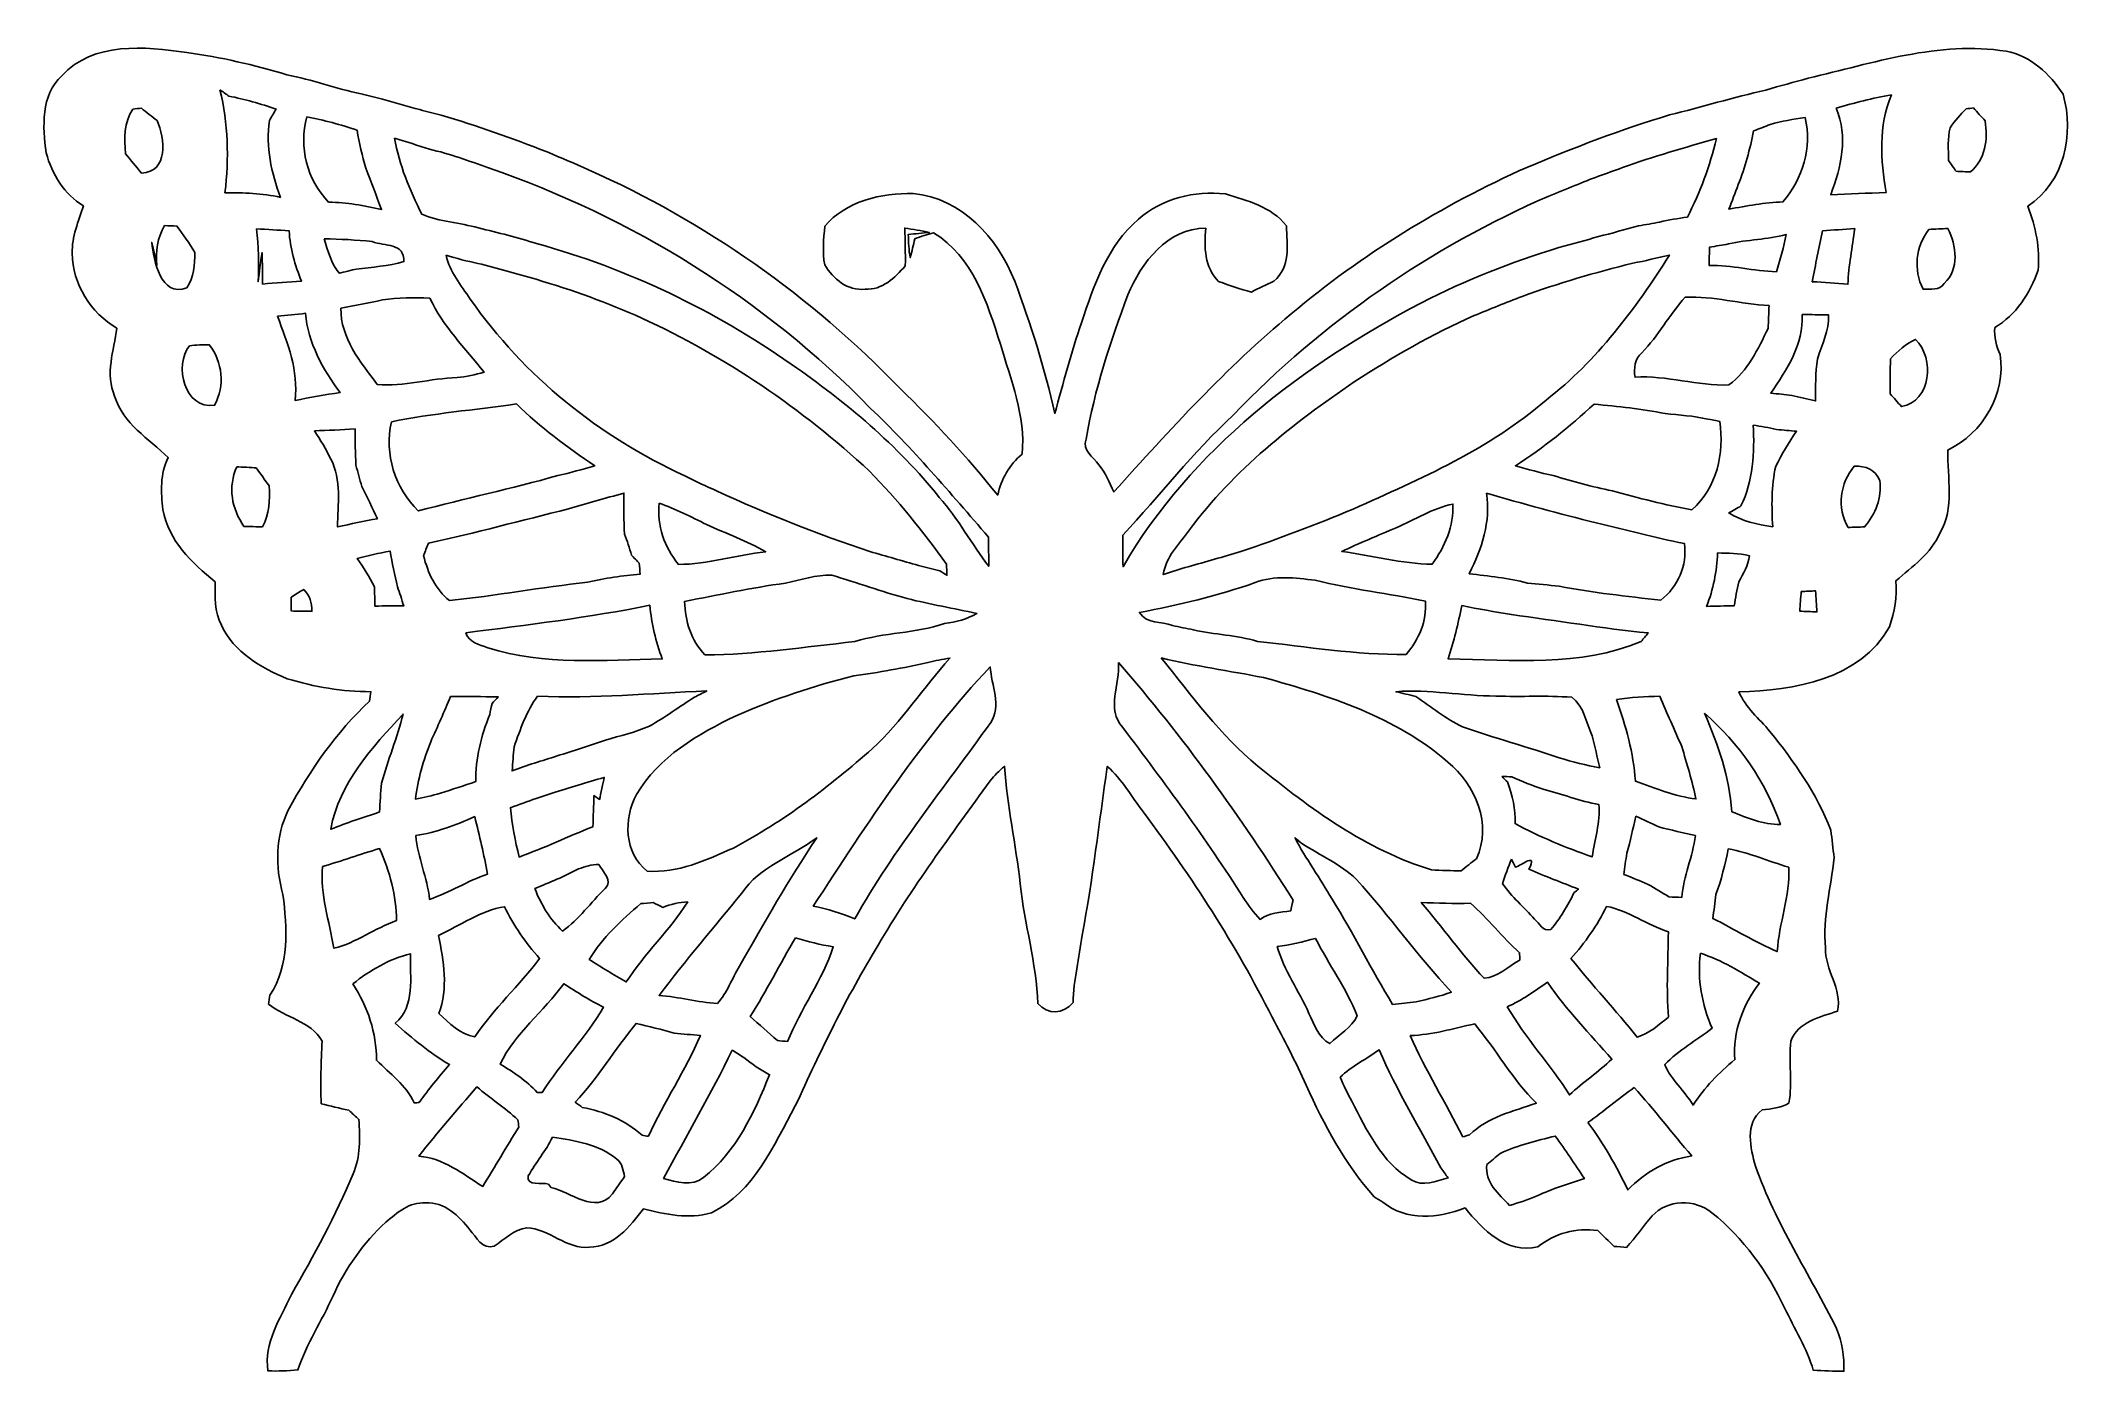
# Model space of a CAD drawing. Header units: centimetres. Extents: x -7 to 6.6, y -4.6 to 4.2.
import ezdxf

# ---------------------------------------------------------------- set-up
doc = ezdxf.new("R2010")
doc.units = ezdxf.units.CM
doc.header["$MEASUREMENT"] = 0
doc.layers.add('Camada 1', color=7, linetype='Continuous')

msp = doc.modelspace()

# ---------------------------------------------------------------- linework, layer by layer
at = {"layer": 'Camada 1', "color": 154}
for points, knots in [([(-6.83865, 4.00397), (-6.63051, 4.23364), (-6.28373, 4.19871), (-6.00645, 4.15921), (-6.00645, 4.15921), (-5.78066, 4.12922), (-5.55841, 4.07523), (-5.34005, 4.01103), (-5.34005, 4.01103), (-5.17318, 3.97787), (-5.01266, 3.91931), (-4.84616, 3.88332), (-4.84616, 3.88332), (-4.79853, 3.87027), (-4.75056, 3.85969), (-4.70222, 3.84805), (-4.70222, 3.84805), (-4.62002, 3.82477), (-4.53748, 3.80219), (-4.45528, 3.77856), (-4.45528, 3.77856), (-4.40836, 3.76514), (-4.36073, 3.75422), (-4.31312, 3.74258), (-4.31312, 3.74258), (-4.07429, 3.67061), (-3.83897, 3.5877), (-3.60685, 3.49668), (-3.60685, 3.49668), (-3.51477, 3.45787), (-3.42235, 3.42013), (-3.33133, 3.3785), (-3.33133, 3.3785), (-2.55593, 3.03313), (-1.84648, 2.53713), (-1.25981, 1.92329), (-1.25981, 1.92329), (-1.02768, 1.70034), (-0.80827, 1.46397), (-0.60754, 1.21245), (-0.60754, 1.21245), (-0.58318, 1.31864), (-0.52992, 1.416), (-0.44455, 1.48514), (-0.44455, 1.48514), (-0.42056, 1.73844), (-0.51934, 1.97903), (-0.58919, 2.21715), (-0.58919, 2.21715), (-0.67702, 2.49233), (-0.77121, 2.80031), (-1.03439, 2.95835), (-1.03439, 2.95835), (-1.07673, 2.94705), (-1.11836, 2.93401), (-1.15927, 2.91954), (-1.15927, 2.91954), (-1.16845, 2.8772), (-1.17903, 2.83558), (-1.18996, 2.79361), (-1.18996, 2.79361), (-1.19985, 2.84475), (-1.2002, 2.89661), (-1.20302, 2.94812), (-1.20302, 2.94812), (-1.1561, 2.95199), (-1.10883, 2.95658), (-1.06191, 2.96152), (-1.06191, 2.96152), (-1.11624, 2.9728), (-1.17128, 2.98162), (-1.22595, 2.9901), (-1.22595, 2.9901), (-1.22278, 2.90649), (-1.22171, 2.82253), (-1.22242, 2.73892), (-1.22242, 2.73892), (-1.29192, 2.66061), (-1.37624, 2.57488), (-1.49053, 2.5837), (-1.49053, 2.5837), (-1.60589, 2.56923), (-1.70291, 2.65213), (-1.75865, 2.74491), (-1.75865, 2.74491), (-1.77629, 2.82994), (-1.76464, 2.91672), (-1.75935, 3.00245), (-1.75935, 3.00245), (-1.61788, 3.16895), (-1.38082, 3.22645), (-1.17021, 3.2194), (-1.17021, 3.2194), (-0.84707, 3.19117), (-0.60717, 2.92378), (-0.4943, 2.63732), (-0.4943, 2.63732), (-0.38739, 2.34981), (-0.29355, 2.05594), (-0.22723, 1.75608), (-0.22723, 1.75608), (-0.17079, 1.95822), (-0.11823, 2.16142), (-0.04909, 2.35968), (-0.04909, 2.35968), (0.03276, 2.60874), (0.12271, 2.87367), (0.32909, 3.04866), (0.32909, 3.04866), (0.48536, 3.18836), (0.70268, 3.2395), (0.90834, 3.21763), (0.90834, 3.21763), (1.05652, 3.17353), (1.21349, 3.13191), (1.31509, 3.00562), (1.31509, 3.00562), (1.31969, 2.87756), (1.34262, 2.72939), (1.2315, 2.63696), (1.2315, 2.63696), (1.18104, 2.61403), (1.13095, 2.58969), (1.08191, 2.56394), (1.08191, 2.56394), (1.00782, 2.5837), (0.93515, 2.60733), (0.86354, 2.63449), (0.86354, 2.63449), (0.76829, 2.72939), (0.76653, 2.86309), (0.77781, 2.98903), (0.77781, 2.98903), (0.52134, 2.98973), (0.34848, 2.76009), (0.25958, 2.54454), (0.25958, 2.54454), (0.14069, 2.23338), (0.03805, 1.91342), (-0.01944, 1.58463), (-0.01944, 1.58463), (-0.04415, 1.51055), (0.02887, 1.46716), (0.06521, 1.41424), (0.06521, 1.41424), (0.11106, 1.36167), (0.13682, 1.29606), (0.1661, 1.23362), (0.1661, 1.23362), (0.53793, 1.64813), (0.91612, 2.06123), (1.34544, 2.41824), (1.34544, 2.41824), (1.81887, 2.81688), (2.35191, 3.14144), (2.91601, 3.39438), (2.91601, 3.39438), (3.22715, 3.52491), (3.54219, 3.64627), (3.86532, 3.74328), (3.86532, 3.74328), (4.07981, 3.79583), (4.29148, 3.85969), (4.50668, 3.90908), (4.50668, 3.90908), (4.60016, 3.93765), (4.69506, 3.96129), (4.7889, 3.98811), (4.7889, 3.98811), (5.22001, 4.08795), (5.6592, 4.23788), (6.10687, 4.16732), (6.10687, 4.16732), (6.27232, 4.13733), (6.39651, 4.01632), (6.48611, 3.88157), (6.48611, 3.88157), (6.56056, 3.61382), (6.49458, 3.29454), (6.25047, 3.13579), (6.25047, 3.13579), (6.30409, 2.99926), (6.33301, 2.85569), (6.31925, 2.70893), (6.31925, 2.70893), (6.26492, 2.55512), (6.17355, 2.41155), (6.03033, 2.32723), (6.03033, 2.32723), (6.02821, 2.26513), (6.0388, 2.2041), (6.06667, 2.14801), (6.06667, 2.14801), (6.10794, 1.88837), (5.95131, 1.62343), (5.71741, 1.51231), (5.71741, 1.51231), (5.71458, 1.32816), (5.76469, 1.12742), (5.6659, 0.95916), (5.6659, 0.95916), (5.60487, 0.82405), (5.48281, 0.73478), (5.37274, 0.64166), (5.37274, 0.64166), (5.37944, 0.53722), (5.36463, 0.43316), (5.32935, 0.33474), (5.32935, 0.33474), (5.13603, -0.01521), (4.69153, -0.08788), (4.32783, -0.09811), (4.32783, -0.09811), (4.37086, -0.2036), (4.46329, -0.2745), (4.53314, -0.36128), (4.53314, -0.36128), (4.69683, -0.5613), (4.84464, -0.77721), (4.93988, -1.01921), (4.93988, -1.01921), (4.9466, -1.07989), (4.95365, -1.14092), (4.96142, -1.20159), (4.96142, -1.20159), (4.94236, -1.40163), (4.88168, -1.59883), (4.9039, -1.80168), (4.9039, -1.80168), (4.89791, -1.94985), (5.0175, -2.07437), (4.98398, -2.2243), (4.98398, -2.2243), (4.86723, -2.26275), (4.72047, -2.29415), (4.67213, -2.42362), (4.67213, -2.42362), (4.65802, -2.56015), (4.68482, -2.69914), (4.66085, -2.83567), (4.66085, -2.83567), (4.60686, -2.86988), (4.54267, -2.87341), (4.48163, -2.88082), (4.48163, -2.88082), (4.36628, -2.97113), (4.40226, -3.13517), (4.43895, -3.25689), (4.43895, -3.25689), (4.57229, -3.63824), (4.79807, -3.97691), (4.97764, -4.33709), (4.97764, -4.33709), (5.01433, -4.42741), (5.02915, -4.52406), (5.02703, -4.62178), (5.02703, -4.62178), (4.95859, -4.62037), (4.8905, -4.61861), (4.82277, -4.61472), (4.82277, -4.61472), (4.77938, -4.46727), (4.69683, -4.33709), (4.63191, -4.19915), (4.63191, -4.19915), (4.51621, -3.95856), (4.3585, -3.73277), (4.14791, -3.56662), (4.14791, -3.56662), (4.03679, -3.47243), (3.84875, -3.47632), (3.74996, -3.58744), (3.74996, -3.58744), (3.69, -3.65481), (3.63955, -3.7296), (3.57959, -3.79699), (3.57959, -3.79699), (3.55876, -3.79522), (3.51785, -3.7917), (3.49702, -3.78993), (3.49702, -3.78993), (3.46034, -3.75501), (3.42401, -3.72008), (3.38802, -3.68516), (3.38802, -3.68516), (3.24304, -3.66293), (3.10263, -3.70351), (2.98798, -3.79311), (2.98798, -3.79311), (2.77912, -3.84002), (2.62285, -3.68056), (2.50396, -3.53382), (2.50396, -3.53382), (2.32652, -3.60189), (2.11344, -3.62377), (1.95681, -3.49536), (1.95681, -3.49536), (1.94234, -3.48654), (1.91306, -3.46855), (1.89859, -3.45973), (1.89859, -3.45973), (1.70315, -3.24171), (1.56805, -2.98066), (1.44528, -2.71678), (1.44528, -2.71678), (1.37719, -2.56227), (1.29957, -2.41268), (1.21949, -2.26417), (1.21949, -2.26417), (0.98066, -1.78299), (0.68362, -1.33107), (0.36366, -0.89963), (0.36366, -0.89963), (0.28428, -0.79697), (0.22184, -0.68019), (0.12237, -0.59446), (0.12237, -0.59446), (0.06733, -0.96912), (0.02604, -1.34553), (-0.04556, -1.71772), (-0.04556, -1.71772), (-0.06283, -1.868), (-0.10376, -2.0151), (-0.10517, -2.16715), (-0.10517, -2.16715), (-0.17185, -2.24441), (-0.27098, -2.24901), (-0.34083, -2.1735), (-0.34083, -2.1735), (-0.34859, -1.90398), (-0.42973, -1.64363), (-0.45724, -1.37588), (-0.45724, -1.37588), (-0.48582, -1.11411), (-0.54544, -0.85658), (-0.56203, -0.59376), (-0.56203, -0.59376), (-0.59765, -0.62233), (-0.6294, -0.65444), (-0.65727, -0.69043), (-0.65727, -0.69043), (-0.91656, -1.04815), (-1.18114, -1.40305), (-1.40339, -1.78545), (-1.40339, -1.78545), (-1.61366, -2.12763), (-1.78827, -2.48994), (-1.95479, -2.85507), (-1.95479, -2.85507), (-2.10224, -3.11719), (-2.22642, -3.42762), (-2.51359, -3.56662), (-2.51359, -3.56662), (-2.66423, -3.6093), (-2.81874, -3.57685), (-2.96655, -3.54052), (-2.96655, -3.54052), (-3.05404, -3.65693), (-3.16552, -3.79522), (-3.32463, -3.79487), (-3.32463, -3.79487), (-3.47949, -3.81215), (-3.59168, -3.67104), (-3.74337, -3.66611), (-3.74337, -3.66611), (-3.8291, -3.67776), (-3.89013, -3.74266), (-3.95893, -3.78781), (-3.95893, -3.78781), (-4.03864, -3.81286), (-4.07887, -3.72819), (-4.12155, -3.67986), (-4.12155, -3.67986), (-4.19245, -3.58885), (-4.29159, -3.49077), (-4.41647, -3.501), (-4.41647, -3.501), (-4.52301, -3.49077), (-4.6045, -3.56732), (-4.68142, -3.62871), (-4.68142, -3.62871), (-4.82993, -3.76629), (-4.94987, -3.93493), (-5.03278, -4.11978), (-5.03278, -4.11978), (-5.10687, -4.28593), (-5.20951, -4.43869), (-5.26667, -4.61191), (-5.26667, -4.61191), (-5.33299, -4.61896), (-5.3993, -4.62073), (-5.46598, -4.61896), (-5.46598, -4.61896), (-5.49351, -4.43375), (-5.3852, -4.27112), (-5.30971, -4.11132), (-5.30971, -4.11132), (-5.16013, -3.8499), (-5.01407, -3.58496), (-4.89908, -3.30592), (-4.89908, -3.30592), (-4.84687, -3.19303), (-4.85498, -3.06603), (-4.85992, -2.94503), (-4.85992, -2.94503), (-4.88249, -2.92457), (-4.90507, -2.90374), (-4.92765, -2.8833), (-4.92765, -2.8833), (-4.98939, -2.86988), (-5.05042, -2.85507), (-5.11145, -2.84025), (-5.11145, -2.84025), (-5.11708, -2.7009), (-5.1125, -2.56156), (-5.10475, -2.42292), (-5.10475, -2.42292), (-5.18376, -2.28675), (-5.34816, -2.26945), (-5.46175, -2.17668), (-5.46175, -2.17668), (-5.45928, -2.16152), (-5.4547, -2.13153), (-5.45258, -2.11635), (-5.45258, -2.11635), (-5.32064, -1.91879), (-5.33827, -1.6708), (-5.36614, -1.44607), (-5.36614, -1.44607), (-5.41801, -1.26123), (-5.4166, -1.05909), (-5.33052, -0.88445), (-5.33052, -0.88445), (-5.18554, -0.61917), (-5.01054, -0.36693), (-4.78971, -0.1588), (-4.78971, -0.1588), (-4.78759, -0.14326), (-4.78265, -0.11222), (-4.78055, -0.0967), (-4.78055, -0.0967), (-4.96963, -0.0967), (-5.1566, -0.0653), (-5.33722, -0.01028), (-5.33722, -0.01028), (-5.51325, 0.06204), (-5.69283, 0.16717), (-5.77607, 0.34638), (-5.77607, 0.34638), (-5.82405, 0.43457), (-5.8163, 0.53793), (-5.81806, 0.6346), (-5.81806, 0.6346), (-5.97152, 0.76089), (-6.12992, 0.91047), (-6.16555, 1.11579), (-6.16555, 1.11579), (-6.17895, 1.2315), (-6.18494, 1.35567), (-6.12922, 1.46187), (-6.12922, 1.46187), (-6.25868, 1.58781), (-6.43118, 1.68728), (-6.48658, 1.87144), (-6.48658, 1.87144), (-6.55077, 2.01818), (-6.49152, 2.17447), (-6.4714, 2.3237), (-6.4714, 2.3237), (-6.64603, 2.42529), (-6.76773, 2.61827), (-6.76914, 2.82216), (-6.76914, 2.82216), (-6.77233, 2.93224), (-6.72716, 3.03525), (-6.69401, 3.13791), (-6.69401, 3.13791), (-6.82101, 3.21375), (-6.90426, 3.35028), (-6.94236, 3.49034), (-6.94236, 3.49034), (-6.96565, 3.66391), (-6.97905, 3.87345), (-6.83865, 4.00397)], [0, 0, 0, 0, 0.00819672, 0.00819672, 0.00819672, 0.00819672, 0.01639344, 0.01639344, 0.01639344, 0.01639344, 0.02459016, 0.02459016, 0.02459016, 0.02459016, 0.03278689, 0.03278689, 0.03278689, 0.03278689, 0.04098361, 0.04098361, 0.04098361, 0.04098361, 0.04918033, 0.04918033, 0.04918033, 0.04918033, 0.05737705, 0.05737705, 0.05737705, 0.05737705, 0.06557377, 0.06557377, 0.06557377, 0.06557377, 0.07377049, 0.07377049, 0.07377049, 0.07377049, 0.08196721, 0.08196721, 0.08196721, 0.08196721, 0.09016393, 0.09016393, 0.09016393, 0.09016393, 0.09836066, 0.09836066, 0.09836066, 0.09836066, 0.10655738, 0.10655738, 0.10655738, 0.10655738, 0.1147541, 0.1147541, 0.1147541, 0.1147541, 0.12295082, 0.12295082, 0.12295082, 0.12295082, 0.13114754, 0.13114754, 0.13114754, 0.13114754, 0.13934426, 0.13934426, 0.13934426, 0.13934426, 0.14754098, 0.14754098, 0.14754098, 0.14754098, 0.1557377, 0.1557377, 0.1557377, 0.1557377, 0.16393443, 0.16393443, 0.16393443, 0.16393443, 0.17213115, 0.17213115, 0.17213115, 0.17213115, 0.18032787, 0.18032787, 0.18032787, 0.18032787, 0.18852459, 0.18852459, 0.18852459, 0.18852459, 0.19672131, 0.19672131, 0.19672131, 0.19672131, 0.20491803, 0.20491803, 0.20491803, 0.20491803, 0.21311475, 0.21311475, 0.21311475, 0.21311475, 0.22131148, 0.22131148, 0.22131148, 0.22131148, 0.2295082, 0.2295082, 0.2295082, 0.2295082, 0.23770492, 0.23770492, 0.23770492, 0.23770492, 0.24590164, 0.24590164, 0.24590164, 0.24590164, 0.25409836, 0.25409836, 0.25409836, 0.25409836, 0.26229508, 0.26229508, 0.26229508, 0.26229508, 0.2704918, 0.2704918, 0.2704918, 0.2704918, 0.27868852, 0.27868852, 0.27868852, 0.27868852, 0.28688525, 0.28688525, 0.28688525, 0.28688525, 0.29508197, 0.29508197, 0.29508197, 0.29508197, 0.30327869, 0.30327869, 0.30327869, 0.30327869, 0.31147541, 0.31147541, 0.31147541, 0.31147541, 0.31967213, 0.31967213, 0.31967213, 0.31967213, 0.32786885, 0.32786885, 0.32786885, 0.32786885, 0.33606557, 0.33606557, 0.33606557, 0.33606557, 0.3442623, 0.3442623, 0.3442623, 0.3442623, 0.35245902, 0.35245902, 0.35245902, 0.35245902, 0.36065574, 0.36065574, 0.36065574, 0.36065574, 0.36885246, 0.36885246, 0.36885246, 0.36885246, 0.37704918, 0.37704918, 0.37704918, 0.37704918, 0.3852459, 0.3852459, 0.3852459, 0.3852459, 0.39344262, 0.39344262, 0.39344262, 0.39344262, 0.40163934, 0.40163934, 0.40163934, 0.40163934, 0.40983607, 0.40983607, 0.40983607, 0.40983607, 0.41803279, 0.41803279, 0.41803279, 0.41803279, 0.42622951, 0.42622951, 0.42622951, 0.42622951, 0.43442623, 0.43442623, 0.43442623, 0.43442623, 0.44262295, 0.44262295, 0.44262295, 0.44262295, 0.45081967, 0.45081967, 0.45081967, 0.45081967, 0.45901639, 0.45901639, 0.45901639, 0.45901639, 0.46721311, 0.46721311, 0.46721311, 0.46721311, 0.47540984, 0.47540984, 0.47540984, 0.47540984, 0.48360656, 0.48360656, 0.48360656, 0.48360656, 0.49180328, 0.49180328, 0.49180328, 0.49180328, 0.5, 0.5, 0.5, 0.5, 0.50819672, 0.50819672, 0.50819672, 0.50819672, 0.51639344, 0.51639344, 0.51639344, 0.51639344, 0.52459016, 0.52459016, 0.52459016, 0.52459016, 0.53278689, 0.53278689, 0.53278689, 0.53278689, 0.54098361, 0.54098361, 0.54098361, 0.54098361, 0.54918033, 0.54918033, 0.54918033, 0.54918033, 0.55737705, 0.55737705, 0.55737705, 0.55737705, 0.56557377, 0.56557377, 0.56557377, 0.56557377, 0.57377049, 0.57377049, 0.57377049, 0.57377049, 0.58196721, 0.58196721, 0.58196721, 0.58196721, 0.59016393, 0.59016393, 0.59016393, 0.59016393, 0.59836066, 0.59836066, 0.59836066, 0.59836066, 0.60655738, 0.60655738, 0.60655738, 0.60655738, 0.6147541, 0.6147541, 0.6147541, 0.6147541, 0.62295082, 0.62295082, 0.62295082, 0.62295082, 0.63114754, 0.63114754, 0.63114754, 0.63114754, 0.63934426, 0.63934426, 0.63934426, 0.63934426, 0.64754098, 0.64754098, 0.64754098, 0.64754098, 0.6557377, 0.6557377, 0.6557377, 0.6557377, 0.66393443, 0.66393443, 0.66393443, 0.66393443, 0.67213115, 0.67213115, 0.67213115, 0.67213115, 0.68032787, 0.68032787, 0.68032787, 0.68032787, 0.68852459, 0.68852459, 0.68852459, 0.68852459, 0.69672131, 0.69672131, 0.69672131, 0.69672131, 0.70491803, 0.70491803, 0.70491803, 0.70491803, 0.71311475, 0.71311475, 0.71311475, 0.71311475, 0.72131148, 0.72131148, 0.72131148, 0.72131148, 0.7295082, 0.7295082, 0.7295082, 0.7295082, 0.73770492, 0.73770492, 0.73770492, 0.73770492, 0.74590164, 0.74590164, 0.74590164, 0.74590164, 0.75409836, 0.75409836, 0.75409836, 0.75409836, 0.76229508, 0.76229508, 0.76229508, 0.76229508, 0.7704918, 0.7704918, 0.7704918, 0.7704918, 0.77868852, 0.77868852, 0.77868852, 0.77868852, 0.78688525, 0.78688525, 0.78688525, 0.78688525, 0.79508197, 0.79508197, 0.79508197, 0.79508197, 0.80327869, 0.80327869, 0.80327869, 0.80327869, 0.81147541, 0.81147541, 0.81147541, 0.81147541, 0.81967213, 0.81967213, 0.81967213, 0.81967213, 0.82786885, 0.82786885, 0.82786885, 0.82786885, 0.83606557, 0.83606557, 0.83606557, 0.83606557, 0.8442623, 0.8442623, 0.8442623, 0.8442623, 0.85245902, 0.85245902, 0.85245902, 0.85245902, 0.86065574, 0.86065574, 0.86065574, 0.86065574, 0.86885246, 0.86885246, 0.86885246, 0.86885246, 0.87704918, 0.87704918, 0.87704918, 0.87704918, 0.8852459, 0.8852459, 0.8852459, 0.8852459, 0.89344262, 0.89344262, 0.89344262, 0.89344262, 0.90163934, 0.90163934, 0.90163934, 0.90163934, 0.90983607, 0.90983607, 0.90983607, 0.90983607, 0.91803279, 0.91803279, 0.91803279, 0.91803279, 0.92622951, 0.92622951, 0.92622951, 0.92622951, 0.93442623, 0.93442623, 0.93442623, 0.93442623, 0.94262295, 0.94262295, 0.94262295, 0.94262295, 0.95081967, 0.95081967, 0.95081967, 0.95081967, 0.95901639, 0.95901639, 0.95901639, 0.95901639, 0.96721311, 0.96721311, 0.96721311, 0.96721311, 0.97540984, 0.97540984, 0.97540984, 0.97540984, 0.98360656, 0.98360656, 0.98360656, 0.98360656, 1, 1, 1, 1]), ([(-5.78526, 3.91156), (-5.78526, 3.91156), (-5.78526, 3.91156), (-5.78526, 3.91156), (-5.78526, 3.91156), (-5.73093, 3.68647), (-5.72387, 3.4547), (-5.75208, 3.22505), (-5.75208, 3.22505), (-5.62826, 3.2261), (-5.50338, 3.22293), (-5.38237, 3.19436), (-5.38237, 3.19436), (-5.44269, 3.35874), (-5.48187, 3.53091), (-5.45646, 3.70693), (-5.45646, 3.70693), (-5.4413, 3.73198), (-5.42647, 3.75703), (-5.41131, 3.78207), (-5.41131, 3.78207), (-5.51466, 3.81842), (-5.62015, 3.84734), (-5.7274, 3.86922), (-5.7274, 3.86922), (-5.74187, 3.87979), (-5.77079, 3.90096), (-5.78526, 3.91156)], [0, 0, 0, 0, 0.125, 0.125, 0.125, 0.125, 0.25, 0.25, 0.25, 0.25, 0.375, 0.375, 0.375, 0.375, 0.5, 0.5, 0.5, 0.5, 0.625, 0.625, 0.625, 0.625, 0.75, 0.75, 0.75, 0.75, 1, 1, 1, 1]), ([(4.97552, 3.78772), (4.97552, 3.78772), (4.97552, 3.78772), (4.97552, 3.78772), (4.97552, 3.78772), (5.0556, 3.59864), (5.00868, 3.39579), (4.93847, 3.21199), (4.93847, 3.21199), (5.06126, 3.21833), (5.18436, 3.22223), (5.30749, 3.22681), (5.30749, 3.22681), (5.27185, 3.44413), (5.25528, 3.66883), (5.34277, 3.87698), (5.34277, 3.87698), (5.21823, 3.85545), (5.09582, 3.82477), (4.97552, 3.78772)], [0, 0, 0, 0, 0.16666667, 0.16666667, 0.16666667, 0.16666667, 0.33333333, 0.33333333, 0.33333333, 0.33333333, 0.5, 0.5, 0.5, 0.5, 0.66666667, 0.66666667, 0.66666667, 0.66666667, 1, 1, 1, 1]), ([(-6.36557, 3.78278), (-6.36557, 3.78278), (-6.36557, 3.78278), (-6.36557, 3.78278), (-6.36557, 3.78278), (-6.42343, 3.69283), (-6.42625, 3.5877), (-6.41354, 3.48469), (-6.41354, 3.48469), (-6.37862, 3.44165), (-6.34369, 3.39896), (-6.30877, 3.35593), (-6.30877, 3.35593), (-6.12815, 3.36227), (-6.15002, 3.5877), (-6.20435, 3.70588), (-6.20435, 3.70588), (-6.23963, 3.73305), (-6.2742, 3.76056), (-6.30877, 3.78843), (-6.30877, 3.78843), (-6.32324, 3.78702), (-6.35146, 3.78419), (-6.36557, 3.78278)], [0, 0, 0, 0, 0.14285714, 0.14285714, 0.14285714, 0.14285714, 0.28571429, 0.28571429, 0.28571429, 0.28571429, 0.42857143, 0.42857143, 0.42857143, 0.42857143, 0.57142857, 0.57142857, 0.57142857, 0.57142857, 0.71428571, 0.71428571, 0.71428571, 0.71428571, 1, 1, 1, 1]), ([(-5.20739, 3.73128), (-5.20739, 3.73128), (-5.20739, 3.73128), (-5.20739, 3.73128), (-5.20739, 3.73128), (-5.25997, 3.52772), (-5.20846, 3.31359), (-5.0617, 3.16261), (-5.0617, 3.16261), (-4.94247, 3.1612), (-4.82533, 3.14108), (-4.70963, 3.11286), (-4.70963, 3.11286), (-4.74456, 3.20493), (-4.77702, 3.29771), (-4.81334, 3.38873), (-4.81334, 3.38873), (-4.83805, 3.472), (-4.85922, 3.55595), (-4.87225, 3.64167), (-4.87225, 3.64167), (-4.98162, 3.67942), (-5.09381, 3.70835), (-5.20739, 3.73128)], [0, 0, 0, 0, 0.14285714, 0.14285714, 0.14285714, 0.14285714, 0.28571429, 0.28571429, 0.28571429, 0.28571429, 0.42857143, 0.42857143, 0.42857143, 0.42857143, 0.57142857, 0.57142857, 0.57142857, 0.57142857, 0.71428571, 0.71428571, 0.71428571, 0.71428571, 1, 1, 1, 1]), ([(4.53631, 3.68084), (4.53631, 3.68084), (4.53631, 3.68084), (4.53631, 3.68084), (4.53631, 3.68084), (4.49962, 3.66566), (4.46258, 3.65119), (4.42555, 3.63745), (4.42555, 3.63745), (4.40155, 3.51539), (4.36839, 3.39543), (4.32323, 3.27936), (4.32323, 3.27936), (4.30207, 3.22469), (4.2809, 3.17036), (4.26115, 3.11533), (4.26115, 3.11533), (4.37967, 3.13862), (4.49927, 3.15942), (4.62028, 3.16402), (4.62028, 3.16402), (4.7508, 3.321), (4.81889, 3.52421), (4.76773, 3.72705), (4.76773, 3.72705), (4.68942, 3.71646), (4.61251, 3.70024), (4.53631, 3.68084)], [0, 0, 0, 0, 0.125, 0.125, 0.125, 0.125, 0.25, 0.25, 0.25, 0.25, 0.375, 0.375, 0.375, 0.375, 0.5, 0.5, 0.5, 0.5, 0.625, 0.625, 0.625, 0.625, 0.75, 0.75, 0.75, 0.75, 1, 1, 1, 1]), ([(5.83947, 3.7849), (5.83947, 3.7849), (5.83947, 3.7849), (5.83947, 3.7849), (5.83947, 3.7849), (5.80348, 3.74328), (5.76362, 3.70482), (5.73434, 3.6586), (5.73434, 3.6586), (5.71424, 3.58804), (5.72411, 3.51327), (5.72235, 3.44059), (5.72235, 3.44059), (5.73505, 3.4226), (5.7608, 3.38627), (5.77351, 3.36826), (5.77351, 3.36826), (5.80526, 3.36687), (5.83666, 3.36546), (5.86875, 3.36368), (5.86875, 3.36368), (5.97, 3.45012), (5.98481, 3.57923), (5.96717, 3.70411), (5.96717, 3.70411), (5.94072, 3.73269), (5.91462, 3.76127), (5.88921, 3.78984), (5.88921, 3.78984), (5.87686, 3.78879), (5.85182, 3.78596), (5.83947, 3.7849)], [0, 0, 0, 0, 0.11111111, 0.11111111, 0.11111111, 0.11111111, 0.22222222, 0.22222222, 0.22222222, 0.22222222, 0.33333333, 0.33333333, 0.33333333, 0.33333333, 0.44444444, 0.44444444, 0.44444444, 0.44444444, 0.55555556, 0.55555556, 0.55555556, 0.55555556, 0.66666667, 0.66666667, 0.66666667, 0.66666667, 0.77777778, 0.77777778, 0.77777778, 0.77777778, 1, 1, 1, 1]), ([(-4.62248, 3.58911), (-4.62248, 3.58911), (-4.62248, 3.58911), (-4.62248, 3.58911), (-4.62248, 3.58911), (-4.59251, 3.41131), (-4.5216, 3.24233), (-4.44188, 3.08182), (-4.44188, 3.08182), (-4.32158, 3.03278), (-4.18857, 3.02608), (-4.06405, 2.99115), (-4.06405, 2.99115), (-3.93423, 2.96011), (-3.80476, 2.92624), (-3.67705, 2.88709), (-3.67705, 2.88709), (-3.07097, 2.72093), (-2.49666, 2.44434), (-1.98196, 2.08416), (-1.98196, 2.08416), (-1.61824, 1.83158), (-1.27392, 1.54405), (-0.9963, 1.19692), (-0.9963, 1.19692), (-0.87142, 1.05511), (-0.78074, 0.8879), (-0.66645, 0.73831), (-0.66645, 0.73831), (-0.66715, 0.80322), (-0.66821, 0.86778), (-0.66891, 0.9327), (-0.66891, 0.9327), (-0.92292, 1.22655), (-1.17408, 1.52429), (-1.45596, 1.79206), (-1.45596, 1.79206), (-2.16222, 2.51526), (-3.0417, 3.06241), (-3.99737, 3.3905), (-3.99737, 3.3905), (-4.12684, 3.43743), (-4.25596, 3.48574), (-4.39072, 3.51503), (-4.39072, 3.51503), (-4.46797, 3.54007), (-4.54523, 3.56512), (-4.62248, 3.58911)], [0, 0, 0, 0, 0.07692308, 0.07692308, 0.07692308, 0.07692308, 0.15384615, 0.15384615, 0.15384615, 0.15384615, 0.23076923, 0.23076923, 0.23076923, 0.23076923, 0.30769231, 0.30769231, 0.30769231, 0.30769231, 0.38461538, 0.38461538, 0.38461538, 0.38461538, 0.46153846, 0.46153846, 0.46153846, 0.46153846, 0.53846154, 0.53846154, 0.53846154, 0.53846154, 0.61538462, 0.61538462, 0.61538462, 0.61538462, 0.69230769, 0.69230769, 0.69230769, 0.69230769, 0.76923077, 0.76923077, 0.76923077, 0.76923077, 0.84615385, 0.84615385, 0.84615385, 0.84615385, 1, 1, 1, 1]), ([(3.55277, 3.39262), (3.55277, 3.39262), (3.55277, 3.39262), (3.55277, 3.39262), (3.55277, 3.39262), (3.44659, 3.35381), (3.33934, 3.31747), (3.23563, 3.27302), (3.23563, 3.27302), (3.17777, 3.24903), (3.11991, 3.22576), (3.06205, 3.20352), (3.06205, 3.20352), (2.275, 2.85956), (1.55392, 2.36497), (0.95985, 1.74409), (0.95985, 1.74409), (0.69492, 1.49679), (0.4709, 1.2114), (0.22572, 0.9454), (0.22572, 0.9454), (0.22467, 0.87555), (0.22537, 0.80534), (0.22713, 0.73515), (0.22713, 0.73515), (0.67975, 1.51618), (1.42658, 2.08028), (2.21467, 2.49338), (2.21467, 2.49338), (2.50784, 2.64261), (2.81334, 2.76537), (3.12802, 2.85992), (3.12802, 2.85992), (3.30441, 2.91107), (3.48292, 2.95517), (3.65965, 3.00491), (3.65965, 3.00491), (3.70623, 3.01302), (3.75279, 3.02079), (3.79971, 3.02961), (3.79971, 3.02961), (3.8604, 3.04477), (3.92213, 3.05395), (3.98421, 3.06277), (3.98421, 3.06277), (4.06853, 3.22857), (4.13521, 3.40391), (4.17754, 3.58558), (4.17754, 3.58558), (3.96764, 3.52738), (3.75808, 3.46635), (3.55277, 3.39262)], [0, 0, 0, 0, 0.07142857, 0.07142857, 0.07142857, 0.07142857, 0.14285714, 0.14285714, 0.14285714, 0.14285714, 0.21428571, 0.21428571, 0.21428571, 0.21428571, 0.28571429, 0.28571429, 0.28571429, 0.28571429, 0.35714286, 0.35714286, 0.35714286, 0.35714286, 0.42857143, 0.42857143, 0.42857143, 0.42857143, 0.5, 0.5, 0.5, 0.5, 0.57142857, 0.57142857, 0.57142857, 0.57142857, 0.64285714, 0.64285714, 0.64285714, 0.64285714, 0.71428571, 0.71428571, 0.71428571, 0.71428571, 0.78571429, 0.78571429, 0.78571429, 0.78571429, 0.85714286, 0.85714286, 0.85714286, 0.85714286, 1, 1, 1, 1]), ([(-6.1539, 3.00667), (-6.1539, 3.00667), (-6.1539, 3.00667), (-6.1539, 3.00667), (-6.1539, 3.00667), (-6.20048, 2.92519), (-6.21741, 2.83417), (-6.20506, 2.74138), (-6.20506, 2.74138), (-6.21564, 2.7929), (-6.22658, 2.84404), (-6.23963, 2.89484), (-6.23963, 2.89484), (-6.22375, 2.77173), (-6.18284, 2.52831), (-6.00609, 2.59181), (-6.00609, 2.59181), (-5.95775, 2.66166), (-5.95388, 2.74632), (-5.95317, 2.82818), (-5.95317, 2.82818), (-5.98986, 2.8885), (-6.02972, 2.94705), (-6.0724, 3.00315), (-6.0724, 3.00315), (-6.09957, 3.00456), (-6.12674, 3.00562), (-6.1539, 3.00667)], [0, 0, 0, 0, 0.125, 0.125, 0.125, 0.125, 0.25, 0.25, 0.25, 0.25, 0.375, 0.375, 0.375, 0.375, 0.5, 0.5, 0.5, 0.5, 0.625, 0.625, 0.625, 0.625, 0.75, 0.75, 0.75, 0.75, 1, 1, 1, 1]), ([(-5.54219, 2.98551), (-5.54219, 2.98551), (-5.54219, 2.98551), (-5.54219, 2.98551), (-5.54219, 2.98551), (-5.52913, 2.86874), (-5.52348, 2.7509), (-5.53125, 2.63308), (-5.53125, 2.63308), (-5.52314, 2.69764), (-5.51573, 2.7622), (-5.5055, 2.8264), (-5.5055, 2.8264), (-5.50304, 2.75691), (-5.50197, 2.68741), (-5.50162, 2.61756), (-5.50162, 2.61756), (-5.41555, 2.62426), (-5.32911, 2.62991), (-5.24303, 2.63591), (-5.24303, 2.63591), (-5.28465, 2.74386), (-5.32029, 2.85498), (-5.32453, 2.97175), (-5.32453, 2.97175), (-5.3972, 2.97634), (-5.46986, 2.98091), (-5.54219, 2.98551)], [0, 0, 0, 0, 0.125, 0.125, 0.125, 0.125, 0.25, 0.25, 0.25, 0.25, 0.375, 0.375, 0.375, 0.375, 0.5, 0.5, 0.5, 0.5, 0.625, 0.625, 0.625, 0.625, 0.75, 0.75, 0.75, 0.75, 1, 1, 1, 1]), ([(4.8838, 2.97175), (4.8838, 2.97175), (4.8838, 2.97175), (4.8838, 2.97175), (4.8838, 2.97175), (4.86087, 2.85886), (4.83687, 2.74632), (4.81607, 2.63308), (4.81607, 2.63308), (4.89508, 2.62885), (4.97375, 2.62321), (5.05312, 2.61615), (5.05312, 2.61615), (5.05772, 2.74069), (5.08311, 2.86309), (5.09863, 2.98657), (5.09863, 2.98657), (5.02667, 2.98162), (4.95506, 2.9767), (4.8838, 2.97175)], [0, 0, 0, 0, 0.16666667, 0.16666667, 0.16666667, 0.16666667, 0.33333333, 0.33333333, 0.33333333, 0.33333333, 0.5, 0.5, 0.5, 0.5, 0.66666667, 0.66666667, 0.66666667, 0.66666667, 1, 1, 1, 1]), ([(5.59252, 2.98128), (5.59252, 2.98128), (5.59252, 2.98128), (5.59252, 2.98128), (5.59252, 2.98128), (5.50257, 2.8645), (5.48881, 2.71528), (5.55373, 2.58299), (5.55373, 2.58299), (5.60205, 2.58828), (5.66449, 2.56959), (5.69343, 2.6218), (5.69343, 2.6218), (5.79819, 2.71599), (5.77563, 2.87367), (5.71847, 2.98727), (5.71847, 2.98727), (5.67613, 2.98551), (5.63416, 2.98339), (5.59252, 2.98128)], [0, 0, 0, 0, 0.16666667, 0.16666667, 0.16666667, 0.16666667, 0.33333333, 0.33333333, 0.33333333, 0.33333333, 0.5, 0.5, 0.5, 0.5, 0.66666667, 0.66666667, 0.66666667, 0.66666667, 1, 1, 1, 1]), ([(-5.09133, 2.91847), (-5.09133, 2.91847), (-5.09133, 2.91847), (-5.09133, 2.91847), (-5.09133, 2.91847), (-5.06628, 2.83946), (-5.04618, 2.7548), (-4.99151, 2.68987), (-4.99151, 2.68987), (-4.96327, 2.69659), (-4.90648, 2.71034), (-4.87825, 2.7174), (-4.87825, 2.7174), (-4.77173, 2.72834), (-4.66448, 2.73821), (-4.56041, 2.76679), (-4.56041, 2.76679), (-4.55617, 2.89201), (-4.68917, 2.86874), (-4.77278, 2.90013), (-4.77278, 2.90013), (-4.87861, 2.91143), (-4.98479, 2.91708), (-5.09133, 2.91847)], [0, 0, 0, 0, 0.14285714, 0.14285714, 0.14285714, 0.14285714, 0.28571429, 0.28571429, 0.28571429, 0.28571429, 0.42857143, 0.42857143, 0.42857143, 0.42857143, 0.57142857, 0.57142857, 0.57142857, 0.57142857, 0.71428571, 0.71428571, 0.71428571, 0.71428571, 1, 1, 1, 1]), ([(4.25869, 2.88426), (4.25869, 2.88426), (4.25869, 2.88426), (4.25869, 2.88426), (4.25869, 2.88426), (4.21635, 2.8772), (4.17437, 2.87016), (4.13239, 2.86345), (4.13239, 2.86345), (4.13061, 2.82253), (4.12956, 2.78196), (4.12849, 2.74103), (4.12849, 2.74103), (4.27949, 2.74315), (4.4266, 2.7047), (4.57687, 2.69906), (4.57687, 2.69906), (4.60087, 2.78126), (4.62733, 2.86275), (4.6418, 2.94741), (4.6418, 2.94741), (4.51655, 2.91143), (4.38462, 2.91496), (4.25869, 2.88426)], [0, 0, 0, 0, 0.14285714, 0.14285714, 0.14285714, 0.14285714, 0.28571429, 0.28571429, 0.28571429, 0.28571429, 0.42857143, 0.42857143, 0.42857143, 0.42857143, 0.57142857, 0.57142857, 0.57142857, 0.57142857, 0.71428571, 0.71428571, 0.71428571, 0.71428571, 1, 1, 1, 1]), ([(-4.2796, 2.80913), (-4.2796, 2.80913), (-4.2796, 2.80913), (-4.2796, 2.80913), (-4.2796, 2.80913), (-4.2556, 2.69764), (-4.18082, 2.60909), (-4.11909, 2.51702), (-4.11909, 2.51702), (-3.761, 2.00515), (-3.2583, 1.59979), (-2.69103, 1.34121), (-2.69103, 1.34121), (-2.62013, 1.30488), (-2.54816, 1.27065), (-2.47478, 1.2389), (-2.47478, 1.2389), (-2.14353, 1.08615), (-1.8045, 0.95139), (-1.45842, 0.83603), (-1.45842, 0.83603), (-1.34978, 0.80641), (-1.24254, 0.77325), (-1.13388, 0.7436), (-1.13388, 0.7436), (-1.08696, 0.73054), (-1.03933, 0.71926), (-0.9917, 0.70798), (-0.9917, 0.70798), (-0.98005, 0.70057), (-0.95713, 0.68576), (-0.94585, 0.67833), (-0.94585, 0.67833), (-0.94619, 0.69668), (-0.94726, 0.73408), (-0.9476, 0.75242), (-0.9476, 0.75242), (-1.1053, 0.97008), (-1.27287, 1.18104), (-1.46196, 1.3719), (-1.46196, 1.3719), (-1.90892, 1.78783), (-2.42115, 2.13566), (-2.97644, 2.39001), (-2.97644, 2.39001), (-3.20397, 2.49443), (-3.44068, 2.57734), (-3.68022, 2.64896), (-3.68022, 2.64896), (-3.80934, 2.68636), (-3.93881, 2.72164), (-4.06863, 2.75514), (-4.06863, 2.75514), (-4.1399, 2.76961), (-4.21009, 2.7883), (-4.2796, 2.80913)], [0, 0, 0, 0, 0.06666667, 0.06666667, 0.06666667, 0.06666667, 0.13333333, 0.13333333, 0.13333333, 0.13333333, 0.2, 0.2, 0.2, 0.2, 0.26666667, 0.26666667, 0.26666667, 0.26666667, 0.33333333, 0.33333333, 0.33333333, 0.33333333, 0.4, 0.4, 0.4, 0.4, 0.46666667, 0.46666667, 0.46666667, 0.46666667, 0.53333333, 0.53333333, 0.53333333, 0.53333333, 0.6, 0.6, 0.6, 0.6, 0.66666667, 0.66666667, 0.66666667, 0.66666667, 0.73333333, 0.73333333, 0.73333333, 0.73333333, 0.8, 0.8, 0.8, 0.8, 0.86666667, 0.86666667, 0.86666667, 0.86666667, 1, 1, 1, 1]), ([(3.62191, 2.75655), (3.62191, 2.75655), (3.62191, 2.75655), (3.62191, 2.75655), (3.62191, 2.75655), (3.3725, 2.69447), (3.1259, 2.62321), (2.88461, 2.53502), (2.88461, 2.53502), (2.77631, 2.4955), (2.67048, 2.44999), (2.56394, 2.40694), (2.56394, 2.40694), (2.28523, 2.28454), (2.02206, 2.13073), (1.76666, 1.96634), (1.76666, 1.96634), (1.35885, 1.6894), (0.96479, 1.3786), (0.66881, 0.98032), (0.66881, 0.98032), (0.6032, 0.88683), (0.51006, 0.80146), (0.49525, 0.68293), (0.49525, 0.68293), (0.54992, 0.70162), (0.60532, 0.71926), (0.66069, 0.73549), (0.66069, 0.73549), (0.77747, 0.76794), (0.89388, 0.80181), (1.0103, 0.83603), (1.0103, 0.83603), (1.26395, 0.92035), (1.51301, 1.01737), (1.75996, 1.11967), (1.75996, 1.11967), (2.20939, 1.31935), (2.6687, 1.52042), (3.04477, 1.84533), (3.04477, 1.84533), (3.38132, 2.10708), (3.6392, 2.45246), (3.86498, 2.81054), (3.86498, 2.81054), (3.78383, 2.79183), (3.7034, 2.77137), (3.62191, 2.75655)], [0, 0, 0, 0, 0.07692308, 0.07692308, 0.07692308, 0.07692308, 0.15384615, 0.15384615, 0.15384615, 0.15384615, 0.23076923, 0.23076923, 0.23076923, 0.23076923, 0.30769231, 0.30769231, 0.30769231, 0.30769231, 0.38461538, 0.38461538, 0.38461538, 0.38461538, 0.46153846, 0.46153846, 0.46153846, 0.46153846, 0.53846154, 0.53846154, 0.53846154, 0.53846154, 0.61538462, 0.61538462, 0.61538462, 0.61538462, 0.69230769, 0.69230769, 0.69230769, 0.69230769, 0.76923077, 0.76923077, 0.76923077, 0.76923077, 0.84615385, 0.84615385, 0.84615385, 0.84615385, 1, 1, 1, 1]), ([(-4.70327, 2.51278), (-4.70327, 2.51278), (-4.70327, 2.51278), (-4.70327, 2.51278), (-4.70327, 2.51278), (-4.79465, 2.48809), (-4.88848, 2.47611), (-4.98057, 2.45669), (-4.98057, 2.45669), (-4.98232, 2.25596), (-4.85074, 2.10074), (-4.73855, 1.94904), (-4.73855, 1.94904), (-4.55899, 1.93211), (-4.38507, 1.98962), (-4.20621, 1.99526), (-4.20621, 1.99526), (-4.14519, 1.99879), (-4.08627, 2.01572), (-4.02736, 2.03053), (-4.02736, 2.03053), (-4.15295, 2.1907), (-4.30218, 2.33675), (-4.38825, 2.52408), (-4.38825, 2.52408), (-4.49338, 2.53042), (-4.59885, 2.52442), (-4.70327, 2.51278)], [0, 0, 0, 0, 0.125, 0.125, 0.125, 0.125, 0.25, 0.25, 0.25, 0.25, 0.375, 0.375, 0.375, 0.375, 0.5, 0.5, 0.5, 0.5, 0.625, 0.625, 0.625, 0.625, 0.75, 0.75, 0.75, 0.75, 1, 1, 1, 1]), ([(3.68189, 2.15929), (3.68189, 2.15929), (3.68189, 2.15929), (3.68189, 2.15929), (3.68189, 2.15929), (3.63214, 2.11909), (3.62791, 2.05665), (3.63567, 1.99738), (3.63567, 1.99738), (3.84698, 2.01114), (4.05089, 1.93741), (4.26115, 1.94553), (4.26115, 1.94553), (4.38674, 2.03865), (4.45481, 2.18507), (4.52185, 2.32194), (4.52185, 2.32194), (4.52396, 2.37274), (4.52644, 2.42319), (4.52856, 2.47399), (4.52856, 2.47399), (4.34123, 2.48351), (4.15814, 2.53889), (3.96974, 2.52902), (3.96974, 2.52902), (3.86391, 2.41401), (3.79055, 2.27255), (3.68189, 2.15929)], [0, 0, 0, 0, 0.125, 0.125, 0.125, 0.125, 0.25, 0.25, 0.25, 0.25, 0.375, 0.375, 0.375, 0.375, 0.5, 0.5, 0.5, 0.5, 0.625, 0.625, 0.625, 0.625, 0.75, 0.75, 0.75, 0.75, 1, 1, 1, 1]), ([(-5.40249, 2.40378), (-5.40249, 2.40378), (-5.40249, 2.40378), (-5.40249, 2.40378), (-5.40249, 2.40378), (-5.33547, 2.22281), (-5.26067, 2.04006), (-5.28572, 1.84216), (-5.28572, 1.84216), (-5.18588, 1.86155), (-5.0864, 1.88167), (-4.9855, 1.89437), (-4.9855, 1.89437), (-5.10015, 2.04995), (-5.19999, 2.22563), (-5.21587, 2.42248), (-5.21587, 2.42248), (-5.27795, 2.41576), (-5.34039, 2.40942), (-5.40249, 2.40378)], [0, 0, 0, 0, 0.16666667, 0.16666667, 0.16666667, 0.16666667, 0.33333333, 0.33333333, 0.33333333, 0.33333333, 0.5, 0.5, 0.5, 0.5, 0.66666667, 0.66666667, 0.66666667, 0.66666667, 1, 1, 1, 1]), ([(4.74868, 2.41437), (4.74868, 2.41437), (4.74868, 2.41437), (4.74868, 2.41437), (4.74868, 2.41437), (4.75998, 2.21574), (4.64567, 2.04747), (4.53949, 1.8912), (4.53949, 1.8912), (4.5864, 1.88626), (4.63332, 1.88131), (4.6806, 1.87602), (4.6806, 1.87602), (4.73245, 1.86297), (4.78503, 1.85061), (4.83758, 1.83969), (4.83758, 1.83969), (4.84006, 1.93247), (4.83405, 2.02632), (4.85098, 2.11838), (4.85098, 2.11838), (4.87851, 2.21574), (4.93036, 2.30747), (4.92402, 2.41189), (4.92402, 2.41189), (4.86545, 2.41296), (4.80689, 2.41401), (4.74868, 2.41437)], [0, 0, 0, 0, 0.125, 0.125, 0.125, 0.125, 0.25, 0.25, 0.25, 0.25, 0.375, 0.375, 0.375, 0.375, 0.5, 0.5, 0.5, 0.5, 0.625, 0.625, 0.625, 0.625, 0.75, 0.75, 0.75, 0.75, 1, 1, 1, 1]), ([(-5.98845, 2.20692), (-5.98845, 2.20692), (-5.98845, 2.20692), (-5.98845, 2.20692), (-5.98845, 2.20692), (-6.09253, 2.07675), (-6.02302, 1.78006), (-5.82088, 1.81075), (-5.82088, 1.81075), (-5.75137, 1.94234), (-5.76691, 2.09546), (-5.85616, 2.21292), (-5.85616, 2.21292), (-5.90026, 2.21221), (-5.94471, 2.21328), (-5.98845, 2.20692)], [0, 0, 0, 0, 0.2, 0.2, 0.2, 0.2, 0.4, 0.4, 0.4, 0.4, 0.6, 0.6, 0.6, 0.6, 1, 1, 1, 1]), ([(5.33676, 2.12014), (5.33676, 2.12014), (5.33676, 2.12014), (5.33676, 2.12014), (5.33676, 2.12014), (5.33429, 2.04218), (5.33324, 1.96387), (5.33466, 1.88555), (5.33466, 1.88555), (5.3597, 1.85804), (5.38475, 1.83017), (5.40979, 1.80193), (5.40979, 1.80193), (5.60875, 1.83616), (5.63133, 2.12155), (5.50398, 2.24856), (5.50398, 2.24856), (5.43942, 2.21786), (5.38404, 2.17306), (5.33676, 2.12014)], [0, 0, 0, 0, 0.16666667, 0.16666667, 0.16666667, 0.16666667, 0.33333333, 0.33333333, 0.33333333, 0.33333333, 0.5, 0.5, 0.5, 0.5, 0.66666667, 0.66666667, 0.66666667, 0.66666667, 1, 1, 1, 1]), ([(-4.64402, 1.70105), (-4.64402, 1.70105), (-4.64402, 1.70105), (-4.64402, 1.70105), (-4.64402, 1.70105), (-4.69165, 1.48443), (-4.6218, 1.26183), (-4.4648, 1.10697), (-4.4648, 1.10697), (-4.15647, 1.18881), (-3.84357, 1.25513), (-3.53665, 1.34227), (-3.53665, 1.34227), (-3.45339, 1.36026), (-3.3719, 1.38389), (-3.29006, 1.40718), (-3.29006, 1.40718), (-3.47386, 1.53136), (-3.65235, 1.66435), (-3.81146, 1.81923), (-3.81146, 1.81923), (-4.08874, 1.77901), (-4.36884, 1.75643), (-4.64402, 1.70105)], [0, 0, 0, 0, 0.14285714, 0.14285714, 0.14285714, 0.14285714, 0.28571429, 0.28571429, 0.28571429, 0.28571429, 0.42857143, 0.42857143, 0.42857143, 0.42857143, 0.57142857, 0.57142857, 0.57142857, 0.57142857, 0.71428571, 0.71428571, 0.71428571, 0.71428571, 1, 1, 1, 1]), ([(3.36332, 1.81816), (3.36332, 1.81816), (3.36332, 1.81816), (3.36332, 1.81816), (3.36332, 1.81816), (3.19999, 1.66718), (3.02606, 1.52783), (2.83944, 1.40718), (2.83944, 1.40718), (2.92235, 1.38355), (3.00596, 1.36062), (3.09062, 1.34262), (3.09062, 1.34262), (3.22045, 1.30276), (3.35168, 1.26677), (3.48504, 1.24032), (3.48504, 1.24032), (3.65965, 1.19305), (3.83535, 1.14647), (4.0142, 1.11509), (4.0142, 1.11509), (4.18107, 1.26112), (4.23186, 1.49043), (4.20012, 1.70316), (4.20012, 1.70316), (4.18036, 1.70704), (4.1405, 1.7141), (4.12074, 1.71798), (4.12074, 1.71798), (4.02761, 1.7402), (3.932, 1.74478), (3.83711, 1.75467), (3.83711, 1.75467), (3.68118, 1.78819), (3.52137, 1.80159), (3.36332, 1.81816)], [0, 0, 0, 0, 0.1, 0.1, 0.1, 0.1, 0.2, 0.2, 0.2, 0.2, 0.3, 0.3, 0.3, 0.3, 0.4, 0.4, 0.4, 0.4, 0.5, 0.5, 0.5, 0.5, 0.6, 0.6, 0.6, 0.6, 0.7, 0.7, 0.7, 0.7, 0.8, 0.8, 0.8, 0.8, 1, 1, 1, 1]), ([(-5.15696, 1.64072), (-5.15696, 1.64072), (-5.15696, 1.64072), (-5.15696, 1.64072), (-5.15696, 1.64072), (-5.11849, 1.57933), (-5.07829, 1.5183), (-5.04759, 1.45234), (-5.04759, 1.45234), (-4.97316, 1.3137), (-5.00208, 1.15071), (-5.00279, 1.00043), (-5.00279, 1.00043), (-4.9146, 1.01983), (-4.8264, 1.03959), (-4.73714, 1.05476), (-4.73714, 1.05476), (-4.77066, 1.12707), (-4.8063, 1.19834), (-4.84121, 1.26994), (-4.84121, 1.26994), (-4.85498, 1.31723), (-4.86733, 1.36449), (-4.88002, 1.41176), (-4.88002, 1.41176), (-4.88461, 1.49184), (-4.88531, 1.57228), (-4.88602, 1.65237), (-4.88602, 1.65237), (-4.97633, 1.64742), (-5.06665, 1.64318), (-5.15696, 1.64072)], [0, 0, 0, 0, 0.11111111, 0.11111111, 0.11111111, 0.11111111, 0.22222222, 0.22222222, 0.22222222, 0.22222222, 0.33333333, 0.33333333, 0.33333333, 0.33333333, 0.44444444, 0.44444444, 0.44444444, 0.44444444, 0.55555556, 0.55555556, 0.55555556, 0.55555556, 0.66666667, 0.66666667, 0.66666667, 0.66666667, 0.77777778, 0.77777778, 0.77777778, 0.77777778, 1, 1, 1, 1]), ([(4.42166, 1.67846), (4.42166, 1.67846), (4.42166, 1.67846), (4.42166, 1.67846), (4.42166, 1.67846), (4.43401, 1.49503), (4.42202, 1.30805), (4.34123, 1.13977), (4.34123, 1.13977), (4.32076, 1.12813), (4.28054, 1.10485), (4.26008, 1.09321), (4.26008, 1.09321), (4.34793, 1.03783), (4.45059, 1.0163), (4.55219, 1.00114), (4.55219, 1.00114), (4.54478, 1.13589), (4.54337, 1.27172), (4.57265, 1.40435), (4.57265, 1.40435), (4.61427, 1.48443), (4.65837, 1.5631), (4.71094, 1.63685), (4.71094, 1.63685), (4.66648, 1.64107), (4.62204, 1.64496), (4.57794, 1.64918), (4.57794, 1.64918), (4.52644, 1.66189), (4.47387, 1.67035), (4.42166, 1.67846)], [0, 0, 0, 0, 0.11111111, 0.11111111, 0.11111111, 0.11111111, 0.22222222, 0.22222222, 0.22222222, 0.22222222, 0.33333333, 0.33333333, 0.33333333, 0.33333333, 0.44444444, 0.44444444, 0.44444444, 0.44444444, 0.55555556, 0.55555556, 0.55555556, 0.55555556, 0.66666667, 0.66666667, 0.66666667, 0.66666667, 0.77777778, 0.77777778, 0.77777778, 0.77777778, 1, 1, 1, 1]), ([(-5.67341, 1.40048), (-5.67341, 1.40048), (-5.67341, 1.40048), (-5.67341, 1.40048), (-5.67341, 1.40048), (-5.73339, 1.26713), (-5.70799, 1.12072), (-5.62544, 1.0036), (-5.62544, 1.0036), (-5.59474, 1.0029), (-5.53301, 1.00149), (-5.50233, 1.00043), (-5.50233, 1.00043), (-5.45611, 1.08473), (-5.45151, 1.17999), (-5.45716, 1.27384), (-5.45716, 1.27384), (-5.48645, 1.3137), (-5.51573, 1.35356), (-5.54465, 1.39378), (-5.54465, 1.39378), (-5.57676, 1.39553), (-5.64132, 1.39872), (-5.67341, 1.40048)], [0, 0, 0, 0, 0.14285714, 0.14285714, 0.14285714, 0.14285714, 0.28571429, 0.28571429, 0.28571429, 0.28571429, 0.42857143, 0.42857143, 0.42857143, 0.42857143, 0.57142857, 0.57142857, 0.57142857, 0.57142857, 0.71428571, 0.71428571, 0.71428571, 0.71428571, 1, 1, 1, 1]), ([(5.0549, 0.9969), (5.0549, 0.9969), (5.0549, 0.9969), (5.0549, 0.9969), (5.0549, 0.9969), (5.09088, 0.99831), (5.12721, 0.99937), (5.1639, 1.00078), (5.1639, 1.00078), (5.23904, 1.08651), (5.27821, 1.19481), (5.26657, 1.30911), (5.26657, 1.30911), (5.23552, 1.38179), (5.17167, 1.40754), (5.09582, 1.40542), (5.09582, 1.40542), (4.99952, 1.29111), (4.97905, 1.12742), (5.0549, 0.9969)], [0, 0, 0, 0, 0.16666667, 0.16666667, 0.16666667, 0.16666667, 0.33333333, 0.33333333, 0.33333333, 0.33333333, 0.5, 0.5, 0.5, 0.5, 0.66666667, 0.66666667, 0.66666667, 0.66666667, 1, 1, 1, 1]), ([(-3.46538, 1.12001), (-3.46538, 1.12001), (-3.46538, 1.12001), (-3.46538, 1.12001), (-3.46538, 1.12001), (-3.77618, 1.04383), (-4.08486, 0.96056), (-4.39707, 0.89177), (-4.39707, 0.89177), (-4.40801, 0.86425), (-4.4193, 0.83674), (-4.43023, 0.80923), (-4.43023, 0.80923), (-4.4006, 0.69527), (-4.35227, 0.58451), (-4.25701, 0.51006), (-4.25701, 0.51006), (-3.9494, 0.54287), (-3.6446, 0.59791), (-3.33697, 0.63284), (-3.33697, 0.63284), (-3.22197, 0.65999), (-3.10485, 0.67553), (-2.98737, 0.6861), (-2.98737, 0.6861), (-2.98913, 0.70409), (-2.99266, 0.74043), (-2.99442, 0.75841), (-2.99442, 0.75841), (-3.00713, 0.77218), (-3.03252, 0.79934), (-3.04522, 0.81275), (-3.04522, 0.81275), (-3.05969, 0.85967), (-3.0745, 0.90625), (-3.09109, 0.9521), (-3.09109, 0.9521), (-3.09743, 1.04312), (-3.09779, 1.13448), (-3.09638, 1.2255), (-3.09638, 1.2255), (-3.21985, 1.19128), (-3.34298, 1.15636), (-3.46538, 1.12001)], [0, 0, 0, 0, 0.08333333, 0.08333333, 0.08333333, 0.08333333, 0.16666667, 0.16666667, 0.16666667, 0.16666667, 0.25, 0.25, 0.25, 0.25, 0.33333333, 0.33333333, 0.33333333, 0.33333333, 0.41666667, 0.41666667, 0.41666667, 0.41666667, 0.5, 0.5, 0.5, 0.5, 0.58333333, 0.58333333, 0.58333333, 0.58333333, 0.66666667, 0.66666667, 0.66666667, 0.66666667, 0.75, 0.75, 0.75, 0.75, 0.83333333, 0.83333333, 0.83333333, 0.83333333, 1, 1, 1, 1]), ([(2.64753, 1.2255), (2.64753, 1.2255), (2.64753, 1.2255), (2.64753, 1.2255), (2.64753, 1.2255), (2.67577, 1.03571), (2.61685, 0.85579), (2.53254, 0.68893), (2.53254, 0.68893), (2.662, 0.67305), (2.79288, 0.65999), (2.91952, 0.62683), (2.91952, 0.62683), (2.98937, 0.61908), (3.05993, 0.61343), (3.13014, 0.60568), (3.13014, 0.60568), (3.35345, 0.56192), (3.58135, 0.539), (3.80748, 0.51183), (3.80748, 0.51183), (3.92284, 0.60568), (3.98351, 0.74078), (3.96446, 0.89036), (3.96446, 0.89036), (3.76655, 0.92705), (3.57287, 0.98243), (3.37743, 1.02794), (3.37743, 1.02794), (3.13226, 1.08721), (2.88919, 1.15353), (2.64753, 1.2255)], [0, 0, 0, 0, 0.11111111, 0.11111111, 0.11111111, 0.11111111, 0.22222222, 0.22222222, 0.22222222, 0.22222222, 0.33333333, 0.33333333, 0.33333333, 0.33333333, 0.44444444, 0.44444444, 0.44444444, 0.44444444, 0.55555556, 0.55555556, 0.55555556, 0.55555556, 0.66666667, 0.66666667, 0.66666667, 0.66666667, 0.77777778, 0.77777778, 0.77777778, 0.77777778, 1, 1, 1, 1]), ([(-2.86072, 1.15953), (-2.86072, 1.15953), (-2.86072, 1.15953), (-2.86072, 1.15953), (-2.86072, 1.15953), (-2.87872, 1.00748), (-2.82544, 0.86885), (-2.73302, 0.75101), (-2.73302, 0.75101), (-2.53581, 0.74996), (-2.34707, 0.81486), (-2.15199, 0.83462), (-2.15199, 0.83462), (-2.27651, 0.90905), (-2.41482, 0.95563), (-2.5464, 1.01595), (-2.5464, 1.01595), (-2.6487, 1.06922), (-2.75276, 1.11967), (-2.86072, 1.15953)], [0, 0, 0, 0, 0.16666667, 0.16666667, 0.16666667, 0.16666667, 0.33333333, 0.33333333, 0.33333333, 0.33333333, 0.5, 0.5, 0.5, 0.5, 0.66666667, 0.66666667, 0.66666667, 0.66666667, 1, 1, 1, 1]), ([(2.04605, 0.99513), (2.04605, 0.99513), (2.04605, 0.99513), (2.04605, 0.99513), (2.04605, 0.99513), (1.9247, 0.94292), (1.80228, 0.89353), (1.68304, 0.83674), (1.68304, 0.83674), (1.88448, 0.81099), (2.08168, 0.75349), (2.2863, 0.75242), (2.2863, 0.75242), (2.37026, 0.8706), (2.42987, 1.00465), (2.42283, 1.15283), (2.42283, 1.15283), (2.28806, 1.12461), (2.17128, 1.04875), (2.04605, 0.99513)], [0, 0, 0, 0, 0.16666667, 0.16666667, 0.16666667, 0.16666667, 0.33333333, 0.33333333, 0.33333333, 0.33333333, 0.5, 0.5, 0.5, 0.5, 0.66666667, 0.66666667, 0.66666667, 0.66666667, 1, 1, 1, 1]), ([(-4.87296, 0.79123), (-4.87296, 0.79123), (-4.87296, 0.79123), (-4.87296, 0.79123), (-4.87296, 0.79123), (-4.82993, 0.73091), (-4.79147, 0.66705), (-4.75619, 0.60178), (-4.75619, 0.60178), (-4.75549, 0.55946), (-4.75514, 0.51642), (-4.75409, 0.47373), (-4.75409, 0.47373), (-4.69024, 0.47409), (-4.62602, 0.47409), (-4.56182, 0.47444), (-4.56182, 0.47444), (-4.57522, 0.51748), (-4.58862, 0.56017), (-4.6038, 0.60214), (-4.6038, 0.60214), (-4.6218, 0.68116), (-4.63908, 0.76019), (-4.65318, 0.83956), (-4.65318, 0.83956), (-4.72692, 0.82475), (-4.79994, 0.80852), (-4.87296, 0.79123)], [0, 0, 0, 0, 0.125, 0.125, 0.125, 0.125, 0.25, 0.25, 0.25, 0.25, 0.375, 0.375, 0.375, 0.375, 0.5, 0.5, 0.5, 0.5, 0.625, 0.625, 0.625, 0.625, 0.75, 0.75, 0.75, 0.75, 1, 1, 1, 1]), ([(4.1846, 0.82687), (4.1846, 0.82687), (4.1846, 0.82687), (4.1846, 0.82687), (4.1846, 0.82687), (4.18212, 0.70479), (4.15566, 0.58521), (4.11263, 0.47127), (4.11263, 0.47127), (4.17366, 0.47302), (4.2354, 0.47444), (4.29677, 0.47585), (4.29677, 0.47585), (4.30488, 0.52911), (4.31407, 0.58239), (4.32642, 0.6346), (4.32642, 0.6346), (4.35604, 0.68963), (4.39098, 0.74431), (4.39697, 0.80816), (4.39697, 0.80816), (4.32747, 0.8258), (4.2555, 0.82546), (4.1846, 0.82687)], [0, 0, 0, 0, 0.14285714, 0.14285714, 0.14285714, 0.14285714, 0.28571429, 0.28571429, 0.28571429, 0.28571429, 0.42857143, 0.42857143, 0.42857143, 0.42857143, 0.57142857, 0.57142857, 0.57142857, 0.57142857, 0.71428571, 0.71428571, 0.71428571, 0.71428571, 1, 1, 1, 1]), ([(-2.02111, 0.62612), (-2.02111, 0.62612), (-2.02111, 0.62612), (-2.02111, 0.62612), (-2.02111, 0.62612), (-2.24618, 0.59509), (-2.46878, 0.54711), (-2.6921, 0.50477), (-2.6921, 0.50477), (-2.68681, 0.37284), (-2.65117, 0.24479), (-2.55664, 0.14777), (-2.55664, 0.14777), (-2.22184, 0.15094), (-1.89023, 0.20103), (-1.55826, 0.23666), (-1.55826, 0.23666), (-1.36353, 0.29876), (-1.15398, 0.29028), (-0.96066, 0.35803), (-0.96066, 0.35803), (-0.88516, 0.36685), (-0.81109, 0.38448), (-0.74582, 0.42434), (-0.74582, 0.42434), (-0.90034, 0.45785), (-1.05626, 0.48501), (-1.20972, 0.52312), (-1.20972, 0.52312), (-1.37905, 0.56899), (-1.54381, 0.62931), (-1.71173, 0.6787), (-1.71173, 0.6787), (-1.81685, 0.68152), (-1.91952, 0.64907), (-2.02111, 0.62612)], [0, 0, 0, 0, 0.1, 0.1, 0.1, 0.1, 0.2, 0.2, 0.2, 0.2, 0.3, 0.3, 0.3, 0.3, 0.4, 0.4, 0.4, 0.4, 0.5, 0.5, 0.5, 0.5, 0.6, 0.6, 0.6, 0.6, 0.7, 0.7, 0.7, 0.7, 0.8, 0.8, 0.8, 0.8, 1, 1, 1, 1]), ([(1.10661, 0.63002), (1.10661, 0.63002), (1.10661, 0.63002), (1.10661, 0.63002), (1.10661, 0.63002), (0.85648, 0.54005), (0.59684, 0.4822), (0.3365, 0.43068), (0.3365, 0.43068), (0.3813, 0.35413), (0.48255, 0.37318), (0.55557, 0.34356), (0.55557, 0.34356), (0.60213, 0.33403), (0.64905, 0.32521), (0.69563, 0.31498), (0.69563, 0.31498), (0.83674, 0.28323), (0.98314, 0.28041), (1.12177, 0.23772), (1.12177, 0.23772), (1.45091, 0.20279), (1.77971, 0.14777), (2.11132, 0.15165), (2.11132, 0.15165), (2.19845, 0.25078), (2.25032, 0.37284), (2.24043, 0.50655), (2.24043, 0.50655), (1.99667, 0.55593), (1.74761, 0.58627), (1.50666, 0.64483), (1.50666, 0.64483), (1.37436, 0.66211), (1.23501, 0.6787), (1.10661, 0.63002)], [0, 0, 0, 0, 0.1, 0.1, 0.1, 0.1, 0.2, 0.2, 0.2, 0.2, 0.3, 0.3, 0.3, 0.3, 0.4, 0.4, 0.4, 0.4, 0.5, 0.5, 0.5, 0.5, 0.6, 0.6, 0.6, 0.6, 0.7, 0.7, 0.7, 0.7, 0.8, 0.8, 0.8, 0.8, 1, 1, 1, 1]), ([(-5.31111, 0.53371), (-5.31111, 0.53371), (-5.31111, 0.53371), (-5.31111, 0.53371), (-5.31111, 0.53371), (-5.31111, 0.50265), (-5.31111, 0.47161), (-5.31111, 0.44057), (-5.31111, 0.44057), (-5.26526, 0.4395), (-5.21904, 0.43882), (-5.17282, 0.43845), (-5.17282, 0.43845), (-5.1753, 0.49278), (-5.18588, 0.54604), (-5.22751, 0.58415), (-5.22751, 0.58415), (-5.25539, 0.56758), (-5.28325, 0.55064), (-5.31111, 0.53371)], [0, 0, 0, 0, 0.16666667, 0.16666667, 0.16666667, 0.16666667, 0.33333333, 0.33333333, 0.33333333, 0.33333333, 0.5, 0.5, 0.5, 0.5, 0.66666667, 0.66666667, 0.66666667, 0.66666667, 1, 1, 1, 1]), ([(4.74269, 0.5704), (4.74269, 0.5704), (4.74269, 0.5704), (4.74269, 0.5704), (4.74269, 0.5704), (4.73881, 0.52701), (4.73494, 0.48325), (4.73211, 0.4395), (4.73211, 0.4395), (4.77021, 0.43775), (4.80866, 0.43599), (4.84711, 0.43422), (4.84711, 0.43422), (4.84428, 0.48114), (4.84146, 0.52806), (4.83829, 0.57462), (4.83829, 0.57462), (4.80618, 0.57321), (4.77443, 0.57179), (4.74269, 0.5704)], [0, 0, 0, 0, 0.16666667, 0.16666667, 0.16666667, 0.16666667, 0.33333333, 0.33333333, 0.33333333, 0.33333333, 0.5, 0.5, 0.5, 0.5, 0.66666667, 0.66666667, 0.66666667, 0.66666667, 1, 1, 1, 1]), ([(-4.14872, 0.29558), (-4.14872, 0.29558), (-4.14872, 0.29558), (-4.14872, 0.29558), (-4.14872, 0.29558), (-4.12791, 0.23032), (-4.0577, 0.21691), (-4.00232, 0.19574), (-4.00232, 0.19574), (-3.62766, 0.07439), (-3.22832, 0.11566), (-2.84096, 0.122), (-2.84096, 0.122), (-2.88366, 0.23702), (-2.91082, 0.35661), (-2.92352, 0.47831), (-2.92352, 0.47831), (-3.32851, 0.39753), (-3.73878, 0.34709), (-4.14872, 0.29558)], [0, 0, 0, 0, 0.16666667, 0.16666667, 0.16666667, 0.16666667, 0.33333333, 0.33333333, 0.33333333, 0.33333333, 0.5, 0.5, 0.5, 0.5, 0.66666667, 0.66666667, 0.66666667, 0.66666667, 1, 1, 1, 1]), ([(2.48349, 0.47656), (2.48349, 0.47656), (2.48349, 0.47656), (2.48349, 0.47656), (2.48349, 0.47656), (2.4574, 0.35767), (2.43129, 0.23843), (2.39106, 0.12271), (2.39106, 0.12271), (2.82041, 0.11389), (3.27054, 0.06592), (3.67694, 0.23807), (3.67694, 0.23807), (3.69247, 0.25712), (3.70799, 0.27582), (3.7235, 0.29417), (3.7235, 0.29417), (3.41836, 0.32416), (3.11638, 0.37708), (2.8123, 0.41658), (2.8123, 0.41658), (2.70257, 0.43599), (2.5925, 0.45363), (2.48349, 0.47656)], [0, 0, 0, 0, 0.14285714, 0.14285714, 0.14285714, 0.14285714, 0.28571429, 0.28571429, 0.28571429, 0.28571429, 0.42857143, 0.42857143, 0.42857143, 0.42857143, 0.57142857, 0.57142857, 0.57142857, 0.57142857, 0.71428571, 0.71428571, 0.71428571, 0.71428571, 1, 1, 1, 1]), ([(-1.07178, 0.09696), (-1.07178, 0.09696), (-1.07178, 0.09696), (-1.07178, 0.09696), (-1.07178, 0.09696), (-1.23548, 0.06134), (-1.40022, 0.031), (-1.56603, 0.00806), (-1.56603, 0.00806), (-1.83237, -0.05684), (-2.09308, -0.14538), (-2.34497, -0.25474), (-2.34497, -0.25474), (-2.60073, -0.37857), (-2.86532, -0.52921), (-3.01313, -0.78215), (-3.01313, -0.78215), (-3.0985, -0.94373), (-3.09533, -1.17126), (-2.9408, -1.2912), (-2.9408, -1.2912), (-2.73654, -1.30813), (-2.54887, -1.21713), (-2.36719, -1.13776), (-2.36719, -1.13776), (-2.03098, -0.95818), (-1.72478, -0.72817), (-1.44185, -0.47452), (-1.44185, -0.47452), (-1.2443, -0.29638), (-1.10284, -0.06919), (-0.92538, 0.12695), (-0.92538, 0.12695), (-0.97477, 0.11884), (-1.02346, 0.10967), (-1.07178, 0.09696)], [0, 0, 0, 0, 0.1, 0.1, 0.1, 0.1, 0.2, 0.2, 0.2, 0.2, 0.3, 0.3, 0.3, 0.3, 0.4, 0.4, 0.4, 0.4, 0.5, 0.5, 0.5, 0.5, 0.6, 0.6, 0.6, 0.6, 0.7, 0.7, 0.7, 0.7, 0.8, 0.8, 0.8, 0.8, 1, 1, 1, 1]), ([(-1.83554, -1.52545), (-1.83554, -1.52545), (-1.83554, -1.52545), (-1.83554, -1.52545), (-1.83554, -1.52545), (-1.7403, -1.54204), (-1.64857, -1.57308), (-1.55862, -1.60906), (-1.55862, -1.60906), (-1.29826, -1.14728), (-0.96278, -0.73206), (-0.65373, -0.30237), (-0.65373, -0.30237), (-0.57967, -0.19266), (-0.64986, -0.05048), (-0.65727, 0.0684), (-0.65727, 0.0684), (-1.11271, -0.41279), (-1.47501, -0.97229), (-1.83554, -1.52545)], [0, 0, 0, 0, 0.16666667, 0.16666667, 0.16666667, 0.16666667, 0.33333333, 0.33333333, 0.33333333, 0.33333333, 0.5, 0.5, 0.5, 0.5, 0.66666667, 0.66666667, 0.66666667, 0.66666667, 1, 1, 1, 1]), ([(0.19644, 0.09732), (0.19644, 0.09732), (0.19644, 0.09732), (0.19644, 0.09732), (0.19644, 0.09732), (0.20915, -0.04624), (0.11106, -0.21418), (0.22501, -0.33412), (0.22501, -0.33412), (0.50336, -0.70419), (0.78064, -1.07531), (1.02724, -1.46759), (1.02724, -1.46759), (1.05969, -1.51945), (1.09779, -1.56743), (1.13907, -1.61294), (1.13907, -1.61294), (1.2001, -1.57132), (1.27277, -1.5639), (1.34403, -1.55685), (1.34403, -1.55685), (1.34791, -1.53885), (1.35567, -1.50287), (1.35919, -1.48452), (1.35919, -1.48452), (1.01101, -0.9296), (0.62788, -0.39621), (0.19644, 0.09732)], [0, 0, 0, 0, 0.125, 0.125, 0.125, 0.125, 0.25, 0.25, 0.25, 0.25, 0.375, 0.375, 0.375, 0.375, 0.5, 0.5, 0.5, 0.5, 0.625, 0.625, 0.625, 0.625, 0.75, 0.75, 0.75, 0.75, 1, 1, 1, 1]), ([(0.48007, 0.12872), (0.48007, 0.12872), (0.48007, 0.12872), (0.48007, 0.12872), (0.48007, 0.12872), (0.68399, -0.12104), (0.87341, -0.38669), (1.1253, -0.59236), (1.1253, -0.59236), (1.47455, -0.87564), (1.84603, -1.15045), (2.28172, -1.28309), (2.28172, -1.28309), (2.34662, -1.28627), (2.41223, -1.28839), (2.47785, -1.28979), (2.47785, -1.28979), (2.51137, -1.26228), (2.54559, -1.23548), (2.5798, -1.20902), (2.5798, -1.20902), (2.68776, -0.98005), (2.57205, -0.71723), (2.38965, -0.56483), (2.38965, -0.56483), (2.0443, -0.26534), (1.59661, -0.12175), (1.1627, -0.00286), (1.1627, -0.00286), (0.93551, 0.04228), (0.7055, 0.07298), (0.48007, 0.12872)], [0, 0, 0, 0, 0.11111111, 0.11111111, 0.11111111, 0.11111111, 0.22222222, 0.22222222, 0.22222222, 0.22222222, 0.33333333, 0.33333333, 0.33333333, 0.33333333, 0.44444444, 0.44444444, 0.44444444, 0.44444444, 0.55555556, 0.55555556, 0.55555556, 0.55555556, 0.66666667, 0.66666667, 0.66666667, 0.66666667, 0.77777778, 0.77777778, 0.77777778, 0.77777778, 1, 1, 1, 1]), ([(-4.25031, -0.12844), (-4.25031, -0.12844), (-4.25031, -0.12844), (-4.25031, -0.12844), (-4.25031, -0.12844), (-4.29124, -0.2304), (-4.33746, -0.33024), (-4.38226, -0.43043), (-4.38226, -0.43043), (-4.43023, -0.55355), (-4.46939, -0.68056), (-4.48386, -0.81214), (-4.48386, -0.81214), (-4.42811, -0.80084), (-4.37274, -0.78779), (-4.3177, -0.77333), (-4.3177, -0.77333), (-4.23937, -0.74722), (-4.16071, -0.72253), (-4.0824, -0.69572), (-4.0824, -0.69572), (-4.08627, -0.54155), (-4.04571, -0.39057), (-3.9889, -0.2484), (-3.9889, -0.2484), (-3.98502, -0.23006), (-3.97762, -0.19301), (-3.97374, -0.17466), (-3.97374, -0.17466), (-3.96351, -0.16372), (-3.94305, -0.14186), (-3.93281, -0.13127), (-3.93281, -0.13127), (-4.03864, -0.12881), (-4.14448, -0.12915), (-4.25031, -0.12844)], [0, 0, 0, 0, 0.1, 0.1, 0.1, 0.1, 0.2, 0.2, 0.2, 0.2, 0.3, 0.3, 0.3, 0.3, 0.4, 0.4, 0.4, 0.4, 0.5, 0.5, 0.5, 0.5, 0.6, 0.6, 0.6, 0.6, 0.7, 0.7, 0.7, 0.7, 0.8, 0.8, 0.8, 0.8, 1, 1, 1, 1]), ([(-3.67035, -0.12633), (-3.67035, -0.12633), (-3.67035, -0.12633), (-3.67035, -0.12633), (-3.67035, -0.12633), (-3.7469, -0.22653), (-3.7843, -0.34752), (-3.82734, -0.46395), (-3.82734, -0.46395), (-3.83227, -0.51721), (-3.83616, -0.57049), (-3.84004, -0.62411), (-3.84004, -0.62411), (-3.74161, -0.58635), (-3.64072, -0.55602), (-3.54018, -0.52461), (-3.54018, -0.52461), (-3.43293, -0.4897), (-3.32498, -0.45688), (-3.21844, -0.41914), (-3.21844, -0.41914), (-3.12037, -0.38951), (-3.01912, -0.36693), (-2.92457, -0.3253), (-2.92457, -0.3253), (-2.82122, -0.26709), (-2.72596, -0.19583), (-2.62542, -0.13268), (-2.62542, -0.13268), (-2.59861, -0.11928), (-2.57179, -0.10552), (-2.54463, -0.09176), (-2.54463, -0.09176), (-2.91964, -0.10659), (-3.29428, -0.14467), (-3.67035, -0.12633)], [0, 0, 0, 0, 0.1, 0.1, 0.1, 0.1, 0.2, 0.2, 0.2, 0.2, 0.3, 0.3, 0.3, 0.3, 0.4, 0.4, 0.4, 0.4, 0.5, 0.5, 0.5, 0.5, 0.6, 0.6, 0.6, 0.6, 0.7, 0.7, 0.7, 0.7, 0.8, 0.8, 0.8, 0.8, 1, 1, 1, 1]), ([(2.04252, -0.0967), (2.04252, -0.0967), (2.04252, -0.0967), (2.04252, -0.0967), (2.04252, -0.0967), (2.08698, -0.10729), (2.13179, -0.11751), (2.17659, -0.12881), (2.17659, -0.12881), (2.27712, -0.20007), (2.37661, -0.27486), (2.48632, -0.33129), (2.48632, -0.33129), (2.69974, -0.40433), (2.91777, -0.46429), (3.13155, -0.53767), (3.13155, -0.53767), (3.22045, -0.56272), (3.31006, -0.58742), (3.40143, -0.60364), (3.40143, -0.60364), (3.38485, -0.53202), (3.36721, -0.46147), (3.35133, -0.38986), (3.35133, -0.38986), (3.30899, -0.30413), (3.297, -0.19054), (3.21446, -0.13375), (3.21446, -0.13375), (3.04653, -0.12104), (2.87791, -0.13198), (2.70963, -0.12598), (2.70963, -0.12598), (2.48667, -0.12493), (2.26583, -0.07942), (2.04252, -0.0967)], [0, 0, 0, 0, 0.1, 0.1, 0.1, 0.1, 0.2, 0.2, 0.2, 0.2, 0.3, 0.3, 0.3, 0.3, 0.4, 0.4, 0.4, 0.4, 0.5, 0.5, 0.5, 0.5, 0.6, 0.6, 0.6, 0.6, 0.7, 0.7, 0.7, 0.7, 0.8, 0.8, 0.8, 0.8, 1, 1, 1, 1]), ([(3.5122, -0.14962), (3.5122, -0.14962), (3.5122, -0.14962), (3.5122, -0.14962), (3.5122, -0.14962), (3.57499, -0.32495), (3.62579, -0.50522), (3.63814, -0.69254), (3.63814, -0.69254), (3.76938, -0.74122), (3.90201, -0.79168), (4.04171, -0.81107), (4.04171, -0.81107), (4.01632, -0.69254), (3.98104, -0.57683), (3.94682, -0.46112), (3.94682, -0.46112), (3.89814, -0.35), (3.84769, -0.23922), (3.80076, -0.12739), (3.80076, -0.12739), (3.70411, -0.12986), (3.60744, -0.13305), (3.5122, -0.14962)], [0, 0, 0, 0, 0.14285714, 0.14285714, 0.14285714, 0.14285714, 0.28571429, 0.28571429, 0.28571429, 0.28571429, 0.42857143, 0.42857143, 0.42857143, 0.42857143, 0.57142857, 0.57142857, 0.57142857, 0.57142857, 0.71428571, 0.71428571, 0.71428571, 0.71428571, 1, 1, 1, 1]), ([(-5.0483, -1.01216), (-5.0483, -1.01216), (-5.0483, -1.01216), (-5.0483, -1.01216), (-5.0483, -1.01216), (-4.9414, -0.96948), (-4.83169, -0.9342), (-4.72269, -0.89751), (-4.72269, -0.89751), (-4.71916, -0.83329), (-4.71528, -0.76944), (-4.71068, -0.70595), (-4.71068, -0.70595), (-4.66589, -0.55143), (-4.60591, -0.40185), (-4.56569, -0.24592), (-4.56569, -0.24592), (-4.77312, -0.46748), (-4.98903, -0.70348), (-5.0483, -1.01216)], [0, 0, 0, 0, 0.16666667, 0.16666667, 0.16666667, 0.16666667, 0.33333333, 0.33333333, 0.33333333, 0.33333333, 0.5, 0.5, 0.5, 0.5, 0.66666667, 0.66666667, 0.66666667, 0.66666667, 1, 1, 1, 1]), ([(4.09816, -0.24027), (4.09816, -0.24027), (4.09816, -0.24027), (4.09816, -0.24027), (4.09816, -0.24027), (4.18989, -0.44842), (4.26432, -0.66714), (4.28054, -0.89574), (4.28054, -0.89574), (4.38392, -0.93737), (4.49009, -0.98429), (4.60404, -0.98005), (4.60404, -0.98005), (4.50422, -0.69325), (4.32712, -0.4389), (4.09816, -0.24027)], [0, 0, 0, 0, 0.2, 0.2, 0.2, 0.2, 0.4, 0.4, 0.4, 0.4, 0.6, 0.6, 0.6, 0.6, 1, 1, 1, 1]), ([(-3.57475, -0.77226), (-3.57475, -0.77226), (-3.57475, -0.77226), (-3.57475, -0.77226), (-3.57475, -0.77226), (-3.61002, -0.78462), (-3.6453, -0.79626), (-3.68058, -0.80791), (-3.68058, -0.80791), (-3.73774, -0.82766), (-3.79487, -0.84813), (-3.85132, -0.86928), (-3.85132, -0.86928), (-3.84038, -0.98005), (-3.82133, -1.08976), (-3.79241, -1.19737), (-3.79241, -1.19737), (-3.6266, -1.13669), (-3.46714, -1.06084), (-3.30276, -0.99628), (-3.30276, -0.99628), (-3.29993, -0.9268), (-3.29711, -0.85763), (-3.29605, -0.78815), (-3.29605, -0.78815), (-3.29605, -0.78815), (-3.25759, -0.8139), (-3.25759, -0.8139), (-3.25759, -0.8139), (-3.25018, -0.77721), (-3.23466, -0.70383), (-3.22691, -0.66714), (-3.22691, -0.66714), (-3.34332, -0.70136), (-3.45868, -0.73806), (-3.57475, -0.77226)], [0, 0, 0, 0, 0.1, 0.1, 0.1, 0.1, 0.2, 0.2, 0.2, 0.2, 0.3, 0.3, 0.3, 0.3, 0.4, 0.4, 0.4, 0.4, 0.5, 0.5, 0.5, 0.5, 0.6, 0.6, 0.6, 0.6, 0.7, 0.7, 0.7, 0.7, 0.8, 0.8, 0.8, 0.8, 1, 1, 1, 1]), ([(2.7502, -0.66114), (2.7502, -0.66114), (2.7502, -0.66114), (2.7502, -0.66114), (2.7502, -0.66114), (2.75902, -0.67033), (2.77666, -0.68867), (2.78584, -0.69783), (2.78584, -0.69783), (2.82146, -0.78603), (2.84085, -0.87951), (2.83698, -0.97511), (2.83698, -0.97511), (3.00067, -1.06401), (3.17458, -1.13386), (3.34992, -1.1963), (3.34992, -1.1963), (3.36968, -1.08094), (3.40425, -0.96629), (3.39543, -0.84813), (3.39543, -0.84813), (3.26879, -0.82448), (3.14812, -0.77792), (3.0236, -0.74651), (3.0236, -0.74651), (2.95304, -0.72147), (2.88285, -0.69501), (2.8151, -0.66292), (2.8151, -0.66292), (2.79888, -0.66255), (2.76643, -0.66151), (2.7502, -0.66114)], [0, 0, 0, 0, 0.11111111, 0.11111111, 0.11111111, 0.11111111, 0.22222222, 0.22222222, 0.22222222, 0.22222222, 0.33333333, 0.33333333, 0.33333333, 0.33333333, 0.44444444, 0.44444444, 0.44444444, 0.44444444, 0.55555556, 0.55555556, 0.55555556, 0.55555556, 0.66666667, 0.66666667, 0.66666667, 0.66666667, 0.77777778, 0.77777778, 0.77777778, 0.77777778, 1, 1, 1, 1]), ([(-4.48137, -1.05519), (-4.48137, -1.05519), (-4.48137, -1.05519), (-4.48137, -1.05519), (-4.48137, -1.05519), (-4.46797, -1.2002), (-4.40589, -1.33459), (-4.39001, -1.47959), (-4.39001, -1.47959), (-4.25701, -1.43443), (-4.13778, -1.35717), (-4.00478, -1.31096), (-4.00478, -1.31096), (-4.02595, -1.1822), (-4.05875, -1.05556), (-4.0891, -0.92855), (-4.0891, -0.92855), (-4.21469, -0.98464), (-4.34486, -1.03263), (-4.48137, -1.05519)], [0, 0, 0, 0, 0.16666667, 0.16666667, 0.16666667, 0.16666667, 0.33333333, 0.33333333, 0.33333333, 0.33333333, 0.5, 0.5, 0.5, 0.5, 0.66666667, 0.66666667, 0.66666667, 0.66666667, 1, 1, 1, 1]), ([(3.58098, -1.17162), (3.58098, -1.17162), (3.58098, -1.17162), (3.58098, -1.17162), (3.58098, -1.17162), (3.57394, -1.21854), (3.56794, -1.26545), (3.56195, -1.31308), (3.56195, -1.31308), (3.61591, -1.33495), (3.66988, -1.35753), (3.72387, -1.3801), (3.72387, -1.3801), (3.77009, -1.40692), (3.81594, -1.43443), (3.86181, -1.46266), (3.86181, -1.46266), (3.89003, -1.46408), (3.91824, -1.46549), (3.94718, -1.46688), (3.94718, -1.46688), (3.95776, -1.32543), (4.0202, -1.1956), (4.03749, -1.05519), (4.03749, -1.05519), (3.95564, -1.03792), (3.87485, -1.01604), (3.79372, -0.99699), (3.79372, -0.99699), (3.74292, -0.97265), (3.69212, -0.94936), (3.64167, -0.92609), (3.64167, -0.92609), (3.6212, -1.00756), (3.60568, -1.09083), (3.58098, -1.17162)], [0, 0, 0, 0, 0.1, 0.1, 0.1, 0.1, 0.2, 0.2, 0.2, 0.2, 0.3, 0.3, 0.3, 0.3, 0.4, 0.4, 0.4, 0.4, 0.5, 0.5, 0.5, 0.5, 0.6, 0.6, 0.6, 0.6, 0.7, 0.7, 0.7, 0.7, 0.8, 0.8, 0.8, 0.8, 1, 1, 1, 1]), ([(-2.31074, -1.43725), (-2.31074, -1.43725), (-2.31074, -1.43725), (-2.31074, -1.43725), (-2.31074, -1.43725), (-2.49524, -1.66373), (-2.68503, -1.88599), (-2.86178, -2.11881), (-2.86178, -2.11881), (-2.73125, -2.12834), (-2.60425, -2.16503), (-2.47373, -2.1728), (-2.47373, -2.1728), (-2.40846, -2.10083), (-2.37565, -2.00664), (-2.32733, -1.92373), (-2.32733, -1.92373), (-2.16152, -1.63552), (-1.99782, -1.34589), (-1.81227, -1.06966), (-1.81227, -1.06966), (-1.97843, -1.19208), (-2.1908, -1.26052), (-2.31074, -1.43725)], [0, 0, 0, 0, 0.14285714, 0.14285714, 0.14285714, 0.14285714, 0.28571429, 0.28571429, 0.28571429, 0.28571429, 0.42857143, 0.42857143, 0.42857143, 0.42857143, 0.57142857, 0.57142857, 0.57142857, 0.57142857, 0.71428571, 0.71428571, 0.71428571, 0.71428571, 1, 1, 1, 1]), ([(1.36978, -1.06825), (1.36978, -1.06825), (1.36978, -1.06825), (1.36978, -1.06825), (1.36978, -1.06825), (1.44528, -1.21007), (1.53947, -1.34024), (1.6199, -1.47889), (1.6199, -1.47889), (1.76207, -1.70749), (1.88131, -1.94915), (2.02206, -2.17845), (2.02206, -2.17845), (2.07427, -2.17244), (2.12614, -2.16681), (2.17834, -2.16152), (2.17834, -2.16152), (2.25736, -2.1421), (2.33744, -2.12553), (2.41365, -2.0966), (2.41365, -2.0966), (2.18928, -1.85847), (2.00054, -1.5886), (1.78042, -1.3466), (1.78042, -1.3466), (1.67564, -1.24535), (1.53947, -1.18607), (1.41812, -1.10811), (1.41812, -1.10811), (1.40611, -1.09824), (1.38177, -1.07848), (1.36978, -1.06825)], [0, 0, 0, 0, 0.11111111, 0.11111111, 0.11111111, 0.11111111, 0.22222222, 0.22222222, 0.22222222, 0.22222222, 0.33333333, 0.33333333, 0.33333333, 0.33333333, 0.44444444, 0.44444444, 0.44444444, 0.44444444, 0.55555556, 0.55555556, 0.55555556, 0.55555556, 0.66666667, 0.66666667, 0.66666667, 0.66666667, 0.77777778, 0.77777778, 0.77777778, 0.77777778, 1, 1, 1, 1]), ([(-5.10297, -1.26016), (-5.10297, -1.26016), (-5.10297, -1.26016), (-5.10297, -1.26016), (-5.10297, -1.26016), (-5.12027, -1.44644), (-5.05712, -1.62387), (-5.02713, -1.80484), (-5.02713, -1.80484), (-4.8772, -1.76957), (-4.75443, -1.67044), (-4.61015, -1.62105), (-4.61015, -1.62105), (-4.6105, -1.4563), (-4.6553, -1.29015), (-4.72303, -1.14163), (-4.72303, -1.14163), (-4.8511, -1.1762), (-4.97492, -1.22524), (-5.10297, -1.26016)], [0, 0, 0, 0, 0.16666667, 0.16666667, 0.16666667, 0.16666667, 0.33333333, 0.33333333, 0.33333333, 0.33333333, 0.5, 0.5, 0.5, 0.5, 0.66666667, 0.66666667, 0.66666667, 0.66666667, 1, 1, 1, 1]), ([(2.8123, -1.21148), (2.8123, -1.21148), (2.8123, -1.21148), (2.8123, -1.21148), (2.8123, -1.21148), (2.79288, -1.26581), (2.76925, -1.31943), (2.75407, -1.37552), (2.75407, -1.37552), (2.81476, -1.4623), (2.89625, -1.53181), (2.96645, -1.61153), (2.96645, -1.61153), (2.9989, -1.63869), (3.0236, -1.69619), (3.07476, -1.68067), (3.07476, -1.68067), (3.13896, -1.6066), (3.18588, -1.5198), (3.23139, -1.43372), (3.23139, -1.43372), (3.23844, -1.42843), (3.25256, -1.41715), (3.25926, -1.41186), (3.25926, -1.41186), (3.14919, -1.36811), (3.03841, -1.32613), (2.92975, -1.27887), (2.92975, -1.27887), (2.99149, -1.15891), (2.87755, -1.25663), (2.8398, -1.2644), (2.8398, -1.2644), (2.83274, -1.25134), (2.819, -1.22454), (2.8123, -1.21148)], [0, 0, 0, 0, 0.1, 0.1, 0.1, 0.1, 0.2, 0.2, 0.2, 0.2, 0.3, 0.3, 0.3, 0.3, 0.4, 0.4, 0.4, 0.4, 0.5, 0.5, 0.5, 0.5, 0.6, 0.6, 0.6, 0.6, 0.7, 0.7, 0.7, 0.7, 0.8, 0.8, 0.8, 0.8, 1, 1, 1, 1]), ([(4.25691, -1.14339), (4.25691, -1.14339), (4.25691, -1.14339), (4.25691, -1.14339), (4.25691, -1.14339), (4.2354, -1.24605), (4.21106, -1.34871), (4.17471, -1.44748), (4.17471, -1.44748), (4.1673, -1.5004), (4.1606, -1.55368), (4.15461, -1.60694), (4.15461, -1.60694), (4.29854, -1.67784), (4.43471, -1.76428), (4.58289, -1.82708), (4.58289, -1.82708), (4.59346, -1.63764), (4.67108, -1.45736), (4.65873, -1.26581), (4.65873, -1.26581), (4.52466, -1.22524), (4.3952, -1.16738), (4.25691, -1.14339)], [0, 0, 0, 0, 0.14285714, 0.14285714, 0.14285714, 0.14285714, 0.28571429, 0.28571429, 0.28571429, 0.28571429, 0.42857143, 0.42857143, 0.42857143, 0.42857143, 0.57142857, 0.57142857, 0.57142857, 0.57142857, 0.71428571, 0.71428571, 0.71428571, 0.71428571, 1, 1, 1, 1]), ([(-3.39729, -1.27709), (-3.39729, -1.27709), (-3.39729, -1.27709), (-3.39729, -1.27709), (-3.39729, -1.27709), (-3.4922, -1.32543), (-3.59061, -1.36706), (-3.68904, -1.40797), (-3.68904, -1.40797), (-3.64672, -1.51275), (-3.58956, -1.61471), (-3.50383, -1.69019), (-3.50383, -1.69019), (-3.39589, -1.61223), (-3.31581, -1.5004), (-3.2209, -1.40692), (-3.2209, -1.40692), (-3.16588, -1.35788), (-3.2382, -1.29191), (-3.26395, -1.2464), (-3.26395, -1.2464), (-3.31051, -1.24569), (-3.3546, -1.26123), (-3.39729, -1.27709)], [0, 0, 0, 0, 0.14285714, 0.14285714, 0.14285714, 0.14285714, 0.28571429, 0.28571429, 0.28571429, 0.28571429, 0.42857143, 0.42857143, 0.42857143, 0.42857143, 0.57142857, 0.57142857, 0.57142857, 0.57142857, 0.71428571, 0.71428571, 0.71428571, 0.71428571, 1, 1, 1, 1]), ([(-4.3304, -1.71984), (-4.3304, -1.71984), (-4.3304, -1.71984), (-4.3304, -1.71984), (-4.3304, -1.71984), (-4.29512, -1.88917), (-4.26513, -2.07262), (-4.32793, -2.23948), (-4.32793, -2.23948), (-4.25879, -2.30544), (-4.18716, -2.37811), (-4.0891, -2.39504), (-4.0891, -2.39504), (-3.9621, -2.20737), (-3.79346, -2.05286), (-3.65695, -1.87258), (-3.65695, -1.87258), (-3.75077, -1.76957), (-3.83015, -1.65386), (-3.89047, -1.52827), (-3.89047, -1.52827), (-4.05064, -1.55403), (-4.18541, -1.6535), (-4.3304, -1.71984)], [0, 0, 0, 0, 0.14285714, 0.14285714, 0.14285714, 0.14285714, 0.28571429, 0.28571429, 0.28571429, 0.28571429, 0.42857143, 0.42857143, 0.42857143, 0.42857143, 0.57142857, 0.57142857, 0.57142857, 0.57142857, 0.71428571, 0.71428571, 0.71428571, 0.71428571, 1, 1, 1, 1]), ([(-3.3271, -1.8793), (-3.3271, -1.8793), (-3.3271, -1.8793), (-3.3271, -1.8793), (-3.3271, -1.8793), (-3.24631, -1.93114), (-3.16447, -1.98123), (-3.08086, -2.02923), (-3.08086, -2.02923), (-2.95844, -1.84049), (-2.79193, -1.68597), (-2.67129, -1.49616), (-2.67129, -1.49616), (-2.72842, -1.49935), (-2.78346, -1.51169), (-2.83674, -1.53286), (-2.83674, -1.53286), (-2.85825, -1.52192), (-2.88013, -1.51098), (-2.9013, -1.50006), (-2.9013, -1.50006), (-2.92175, -1.50182), (-2.96267, -1.50569), (-2.98314, -1.50781), (-2.98314, -1.50781), (-3.11155, -1.61542), (-3.2389, -1.735), (-3.3271, -1.8793)], [0, 0, 0, 0, 0.125, 0.125, 0.125, 0.125, 0.25, 0.25, 0.25, 0.25, 0.375, 0.375, 0.375, 0.375, 0.5, 0.5, 0.5, 0.5, 0.625, 0.625, 0.625, 0.625, 0.75, 0.75, 0.75, 0.75, 1, 1, 1, 1]), ([(2.21151, -1.50006), (2.21151, -1.50006), (2.21151, -1.50006), (2.21151, -1.50006), (2.21151, -1.50006), (2.35508, -1.6648), (2.47996, -1.84612), (2.6306, -2.00416), (2.6306, -2.00416), (2.72233, -1.99887), (2.79076, -1.92549), (2.86802, -1.88351), (2.86802, -1.88351), (2.86802, -1.87118), (2.86768, -1.84719), (2.86768, -1.8352), (2.86768, -1.8352), (2.75125, -1.73217), (2.65777, -1.6066), (2.53994, -1.50535), (2.53994, -1.50535), (2.43024, -1.50817), (2.32087, -1.50464), (2.21151, -1.50006)], [0, 0, 0, 0, 0.14285714, 0.14285714, 0.14285714, 0.14285714, 0.28571429, 0.28571429, 0.28571429, 0.28571429, 0.42857143, 0.42857143, 0.42857143, 0.42857143, 0.57142857, 0.57142857, 0.57142857, 0.57142857, 0.71428571, 0.71428571, 0.71428571, 0.71428571, 1, 1, 1, 1]), ([(3.44659, -1.52581), (3.44659, -1.52581), (3.44659, -1.52581), (3.44659, -1.52581), (3.44659, -1.52581), (3.38415, -1.65209), (3.3037, -1.76852), (3.20951, -1.87258), (3.20951, -1.87258), (3.35097, -2.05179), (3.50867, -2.21724), (3.64908, -2.39752), (3.64908, -2.39752), (3.73057, -2.37318), (3.79442, -2.31496), (3.85969, -2.26311), (3.85969, -2.26311), (3.84135, -2.07403), (3.85721, -1.88458), (3.85757, -1.69514), (3.85757, -1.69514), (3.71646, -1.64822), (3.59299, -1.55756), (3.44659, -1.52581)], [0, 0, 0, 0, 0.14285714, 0.14285714, 0.14285714, 0.14285714, 0.28571429, 0.28571429, 0.28571429, 0.28571429, 0.42857143, 0.42857143, 0.42857143, 0.42857143, 0.57142857, 0.57142857, 0.57142857, 0.57142857, 0.71428571, 0.71428571, 0.71428571, 0.71428571, 1, 1, 1, 1]), ([(-1.95443, -1.73536), (-1.95443, -1.73536), (-1.95443, -1.73536), (-1.95443, -1.73536), (-1.95443, -1.73536), (-2.05674, -1.90892), (-2.14705, -2.08919), (-2.25465, -2.25958), (-2.25465, -2.25958), (-2.19538, -2.31355), (-2.13506, -2.36683), (-2.07437, -2.41974), (-2.07437, -2.41974), (-2.05744, -2.42115), (-2.02287, -2.42433), (-2.00594, -2.42574), (-2.00594, -2.42574), (-1.91986, -2.20772), (-1.77417, -2.01793), (-1.7022, -1.79461), (-1.7022, -1.79461), (-1.78793, -1.78228), (-1.87153, -1.75934), (-1.95443, -1.73536)], [0, 0, 0, 0, 0.14285714, 0.14285714, 0.14285714, 0.14285714, 0.28571429, 0.28571429, 0.28571429, 0.28571429, 0.42857143, 0.42857143, 0.42857143, 0.42857143, 0.57142857, 0.57142857, 0.57142857, 0.57142857, 0.71428571, 0.71428571, 0.71428571, 0.71428571, 1, 1, 1, 1]), ([(1.25406, -1.79249), (1.25406, -1.79249), (1.25406, -1.79249), (1.25406, -1.79249), (1.25406, -1.79249), (1.29782, -1.95302), (1.39836, -2.08778), (1.46502, -2.23877), (1.46502, -2.23877), (1.50242, -2.31108), (1.525, -2.40069), (1.60472, -2.43914), (1.60472, -2.43914), (1.66506, -2.37847), (1.75043, -2.33472), (1.78571, -2.25429), (1.78571, -2.25429), (1.71374, -2.07262), (1.59697, -1.91245), (1.50841, -1.73889), (1.50841, -1.73889), (1.42516, -1.76287), (1.34014, -1.78299), (1.25406, -1.79249)], [0, 0, 0, 0, 0.14285714, 0.14285714, 0.14285714, 0.14285714, 0.28571429, 0.28571429, 0.28571429, 0.28571429, 0.42857143, 0.42857143, 0.42857143, 0.42857143, 0.57142857, 0.57142857, 0.57142857, 0.57142857, 0.71428571, 0.71428571, 0.71428571, 0.71428571, 1, 1, 1, 1]), ([(-4.90083, -2.04192), (-4.90083, -2.04192), (-4.90083, -2.04192), (-4.90083, -2.04192), (-4.90083, -2.04192), (-4.80029, -2.19432), (-4.74349, -2.36788), (-4.74349, -2.55097), (-4.74349, -2.55097), (-4.65213, -2.63882), (-4.54876, -2.71714), (-4.49161, -2.83426), (-4.49161, -2.83426), (-4.48349, -2.83355), (-4.46727, -2.8325), (-4.45916, -2.8318), (-4.45916, -2.8318), (-4.396, -2.74431), (-4.32864, -2.65999), (-4.25667, -2.57954), (-4.25667, -2.57954), (-4.38825, -2.503), (-4.50537, -2.40564), (-4.61861, -2.30439), (-4.61861, -2.30439), (-4.48315, -2.18832), (-4.52196, -1.99994), (-4.51665, -1.84295), (-4.51665, -1.84295), (-4.65776, -1.87364), (-4.78901, -1.95478), (-4.90083, -2.04192)], [0, 0, 0, 0, 0.11111111, 0.11111111, 0.11111111, 0.11111111, 0.22222222, 0.22222222, 0.22222222, 0.22222222, 0.33333333, 0.33333333, 0.33333333, 0.33333333, 0.44444444, 0.44444444, 0.44444444, 0.44444444, 0.55555556, 0.55555556, 0.55555556, 0.55555556, 0.66666667, 0.66666667, 0.66666667, 0.66666667, 0.77777778, 0.77777778, 0.77777778, 0.77777778, 1, 1, 1, 1]), ([(4.0717, -1.83801), (4.0717, -1.83801), (4.0717, -1.83801), (4.0717, -1.83801), (4.0717, -1.83801), (4.04807, -2.01122), (4.08123, -2.17916), (4.14896, -2.33791), (4.14896, -2.33791), (4.04312, -2.41728), (3.92742, -2.48501), (3.83323, -2.57884), (3.83323, -2.57884), (3.87521, -2.6808), (3.96623, -2.75452), (4.02232, -2.84943), (4.02232, -2.84943), (4.09675, -2.73266), (4.19412, -2.63353), (4.30066, -2.54604), (4.30066, -2.54604), (4.28583, -2.36118), (4.35217, -2.18267), (4.46363, -2.03768), (4.46363, -2.03768), (4.3377, -1.96254), (4.21211, -1.88388), (4.0717, -1.83801)], [0, 0, 0, 0, 0.125, 0.125, 0.125, 0.125, 0.25, 0.25, 0.25, 0.25, 0.375, 0.375, 0.375, 0.375, 0.5, 0.5, 0.5, 0.5, 0.625, 0.625, 0.625, 0.625, 0.75, 0.75, 0.75, 0.75, 1, 1, 1, 1]), ([(-3.92012, -2.57637), (-3.92012, -2.57637), (-3.92012, -2.57637), (-3.92012, -2.57637), (-3.92012, -2.57637), (-3.83122, -2.62929), (-3.74373, -2.6875), (-3.67422, -2.76511), (-3.67422, -2.76511), (-3.66541, -2.76511), (-3.64777, -2.76511), (-3.63931, -2.76511), (-3.63931, -2.76511), (-3.51372, -2.56826), (-3.35073, -2.39857), (-3.23184, -2.19785), (-3.23184, -2.19785), (-3.32393, -2.15199), (-3.41, -2.09589), (-3.49642, -2.04121), (-3.49642, -2.04121), (-3.62908, -2.22572), (-3.82204, -2.36965), (-3.92012, -2.57637)], [0, 0, 0, 0, 0.14285714, 0.14285714, 0.14285714, 0.14285714, 0.28571429, 0.28571429, 0.28571429, 0.28571429, 0.42857143, 0.42857143, 0.42857143, 0.42857143, 0.57142857, 0.57142857, 0.57142857, 0.57142857, 0.71428571, 0.71428571, 0.71428571, 0.71428571, 1, 1, 1, 1]), ([(2.78513, -2.19538), (2.78513, -2.19538), (2.78513, -2.19538), (2.78513, -2.19538), (2.78513, -2.19538), (2.90612, -2.4014), (3.07123, -2.57849), (3.19928, -2.78098), (3.19928, -2.78098), (3.29065, -2.69843), (3.39085, -2.62647), (3.48187, -2.54392), (3.48187, -2.54392), (3.33652, -2.37529), (3.17741, -2.21583), (3.05323, -2.03098), (3.05323, -2.03098), (2.96715, -2.09096), (2.88108, -2.15199), (2.78513, -2.19538)], [0, 0, 0, 0, 0.16666667, 0.16666667, 0.16666667, 0.16666667, 0.33333333, 0.33333333, 0.33333333, 0.33333333, 0.5, 0.5, 0.5, 0.5, 0.66666667, 0.66666667, 0.66666667, 0.66666667, 1, 1, 1, 1]), ([(-3.41953, -2.83038), (-3.41953, -2.83038), (-3.41953, -2.83038), (-3.41953, -2.83038), (-3.41953, -2.83038), (-3.40788, -2.83884), (-3.38459, -2.85613), (-3.37331, -2.86459), (-3.37331, -2.86459), (-3.22726, -2.89105), (-3.08685, -2.95032), (-2.97502, -3.0498), (-2.97502, -3.0498), (-2.96479, -3.05158), (-2.94362, -3.05474), (-2.93305, -3.0565), (-2.93305, -3.0565), (-2.82933, -2.82685), (-2.68469, -2.61801), (-2.58697, -2.38552), (-2.58697, -2.38552), (-2.64483, -2.38059), (-2.70303, -2.37599), (-2.76089, -2.37106), (-2.76089, -2.37106), (-2.84449, -2.34531), (-2.92951, -2.32485), (-3.01488, -2.3058), (-3.01488, -2.3058), (-3.15317, -2.47795), (-3.2703, -2.66703), (-3.41953, -2.83038)], [0, 0, 0, 0, 0.11111111, 0.11111111, 0.11111111, 0.11111111, 0.22222222, 0.22222222, 0.22222222, 0.22222222, 0.33333333, 0.33333333, 0.33333333, 0.33333333, 0.44444444, 0.44444444, 0.44444444, 0.44444444, 0.55555556, 0.55555556, 0.55555556, 0.55555556, 0.66666667, 0.66666667, 0.66666667, 0.66666667, 0.77777778, 0.77777778, 0.77777778, 0.77777778, 1, 1, 1, 1]), ([(2.13954, -2.38622), (2.13954, -2.38622), (2.13954, -2.38622), (2.13954, -2.38622), (2.13954, -2.38622), (2.23972, -2.61906), (2.37625, -2.83355), (2.48949, -3.06003), (2.48949, -3.06003), (2.50079, -3.05686), (2.52301, -3.05051), (2.53429, -3.04768), (2.53429, -3.04768), (2.65459, -2.92669), (2.82428, -2.89141), (2.97916, -2.83601), (2.97916, -2.83601), (2.81934, -2.67974), (2.71175, -2.47936), (2.56816, -2.30826), (2.56816, -2.30826), (2.426, -2.33825), (2.28594, -2.38235), (2.13954, -2.38622)], [0, 0, 0, 0, 0.14285714, 0.14285714, 0.14285714, 0.14285714, 0.28571429, 0.28571429, 0.28571429, 0.28571429, 0.42857143, 0.42857143, 0.42857143, 0.42857143, 0.57142857, 0.57142857, 0.57142857, 0.57142857, 0.71428571, 0.71428571, 0.71428571, 0.71428571, 1, 1, 1, 1]), ([(-2.37494, -2.48253), (-2.37494, -2.48253), (-2.37494, -2.48253), (-2.37494, -2.48253), (-2.37494, -2.48253), (-2.51535, -2.77357), (-2.6794, -3.05262), (-2.83145, -3.33767), (-2.83145, -3.33767), (-2.74606, -3.36201), (-2.64447, -3.39341), (-2.56651, -3.33132), (-2.56651, -3.33132), (-2.34743, -3.16163), (-2.22713, -2.89775), (-2.12658, -2.64693), (-2.12658, -2.64693), (-2.18727, -2.61412), (-2.24406, -2.57567), (-2.29768, -2.53299), (-2.29768, -2.53299), (-2.3171, -2.52029), (-2.35555, -2.49524), (-2.37494, -2.48253)], [0, 0, 0, 0, 0.14285714, 0.14285714, 0.14285714, 0.14285714, 0.28571429, 0.28571429, 0.28571429, 0.28571429, 0.42857143, 0.42857143, 0.42857143, 0.42857143, 0.57142857, 0.57142857, 0.57142857, 0.57142857, 0.71428571, 0.71428571, 0.71428571, 0.71428571, 1, 1, 1, 1]), ([(1.67247, -2.66386), (1.67247, -2.66386), (1.67247, -2.66386), (1.67247, -2.66386), (1.67247, -2.66386), (1.69362, -2.71854), (1.72291, -2.7697), (1.74936, -2.82261), (1.74936, -2.82261), (1.85132, -3.01488), (1.94868, -3.23148), (2.14448, -3.34579), (2.14448, -3.34579), (2.22208, -3.39624), (2.31205, -3.35531), (2.39143, -3.33414), (2.39143, -3.33414), (2.37554, -3.31156), (2.35932, -3.28934), (2.34345, -3.26746), (2.34345, -3.26746), (2.20444, -3.00606), (2.04993, -2.75206), (1.93175, -2.48041), (1.93175, -2.48041), (1.84674, -2.54356), (1.74936, -2.59084), (1.67247, -2.66386)], [0, 0, 0, 0, 0.125, 0.125, 0.125, 0.125, 0.25, 0.25, 0.25, 0.25, 0.375, 0.375, 0.375, 0.375, 0.5, 0.5, 0.5, 0.5, 0.625, 0.625, 0.625, 0.625, 0.75, 0.75, 0.75, 0.75, 1, 1, 1, 1]), ([(-4.46057, -3.18879), (-4.46057, -3.18879), (-4.46057, -3.18879), (-4.46057, -3.18879), (-4.46057, -3.18879), (-4.29617, -3.20361), (-4.16952, -3.30627), (-4.03618, -3.39093), (-4.03618, -3.39093), (-3.95433, -3.26005), (-3.87814, -3.126), (-3.79523, -2.99583), (-3.79523, -2.99583), (-3.79699, -2.98383), (-3.80052, -2.95914), (-3.80228, -2.94679), (-3.80228, -2.94679), (-3.88696, -2.86671), (-3.98609, -2.80322), (-4.07499, -2.72772), (-4.07499, -2.72772), (-4.20517, -2.87977), (-4.33746, -3.03041), (-4.46057, -3.18879)], [0, 0, 0, 0, 0.14285714, 0.14285714, 0.14285714, 0.14285714, 0.28571429, 0.28571429, 0.28571429, 0.28571429, 0.42857143, 0.42857143, 0.42857143, 0.42857143, 0.57142857, 0.57142857, 0.57142857, 0.57142857, 0.71428571, 0.71428571, 0.71428571, 0.71428571, 1, 1, 1, 1]), ([(3.32241, -2.96548), (3.32241, -2.96548), (3.32241, -2.96548), (3.32241, -2.96548), (3.32241, -2.96548), (3.42788, -3.10413), (3.5115, -3.25759), (3.58875, -3.41352), (3.58875, -3.41352), (3.70306, -3.29357), (3.84946, -3.21279), (4.01384, -3.18738), (4.01384, -3.18738), (3.88403, -3.0371), (3.76443, -2.87765), (3.62897, -2.7323), (3.62897, -2.7323), (3.5249, -2.80744), (3.42683, -2.89105), (3.32241, -2.96548)], [0, 0, 0, 0, 0.16666667, 0.16666667, 0.16666667, 0.16666667, 0.33333333, 0.33333333, 0.33333333, 0.33333333, 0.5, 0.5, 0.5, 0.5, 0.66666667, 0.66666667, 0.66666667, 0.66666667, 1, 1, 1, 1]), ([(-3.57051, -3.06181), (-3.57051, -3.06181), (-3.57051, -3.06181), (-3.57051, -3.06181), (-3.57051, -3.06181), (-3.61567, -3.15351), (-3.68375, -3.23148), (-3.73243, -3.32074), (-3.73243, -3.32074), (-3.74619, -3.39517), (-3.64177, -3.35848), (-3.59838, -3.37612), (-3.59838, -3.37612), (-3.59414, -3.38177), (-3.58603, -3.39305), (-3.58179, -3.3987), (-3.58179, -3.3987), (-3.4495, -3.42621), (-3.28617, -3.58038), (-3.17222, -3.44068), (-3.17222, -3.44068), (-3.14647, -3.40153), (-3.11896, -3.36306), (-3.09109, -3.32568), (-3.09109, -3.32568), (-3.10062, -3.28369), (-3.10661, -3.23749), (-3.14259, -3.20891), (-3.14259, -3.20891), (-3.26219, -3.10871), (-3.42199, -3.08649), (-3.57051, -3.06181)], [0, 0, 0, 0, 0.11111111, 0.11111111, 0.11111111, 0.11111111, 0.22222222, 0.22222222, 0.22222222, 0.22222222, 0.33333333, 0.33333333, 0.33333333, 0.33333333, 0.44444444, 0.44444444, 0.44444444, 0.44444444, 0.55555556, 0.55555556, 0.55555556, 0.55555556, 0.66666667, 0.66666667, 0.66666667, 0.66666667, 0.77777778, 0.77777778, 0.77777778, 0.77777778, 1, 1, 1, 1]), ([(2.73821, -3.17045), (2.73821, -3.17045), (2.73821, -3.17045), (2.73821, -3.17045), (2.73821, -3.17045), (2.70856, -3.19585), (2.67894, -3.22056), (2.64931, -3.2456), (2.64931, -3.2456), (2.63308, -3.36201), (2.72868, -3.44173), (2.80099, -3.51723), (2.80099, -3.51723), (2.86273, -3.49818), (2.92447, -3.47878), (2.98445, -3.45408), (2.98445, -3.45408), (3.08499, -3.40435), (3.19293, -3.37365), (3.29876, -3.33802), (3.29876, -3.33802), (3.23563, -3.24241), (3.17141, -3.14788), (3.10473, -3.05509), (3.10473, -3.05509), (2.98055, -3.0872), (2.85498, -3.11648), (2.73821, -3.17045)], [0, 0, 0, 0, 0.125, 0.125, 0.125, 0.125, 0.25, 0.25, 0.25, 0.25, 0.375, 0.375, 0.375, 0.375, 0.5, 0.5, 0.5, 0.5, 0.625, 0.625, 0.625, 0.625, 0.75, 0.75, 0.75, 0.75, 1, 1, 1, 1])]:
    msp.add_open_spline(points, degree=3, knots=knots, dxfattribs=at)

doc.saveas('drawing.dxf')
